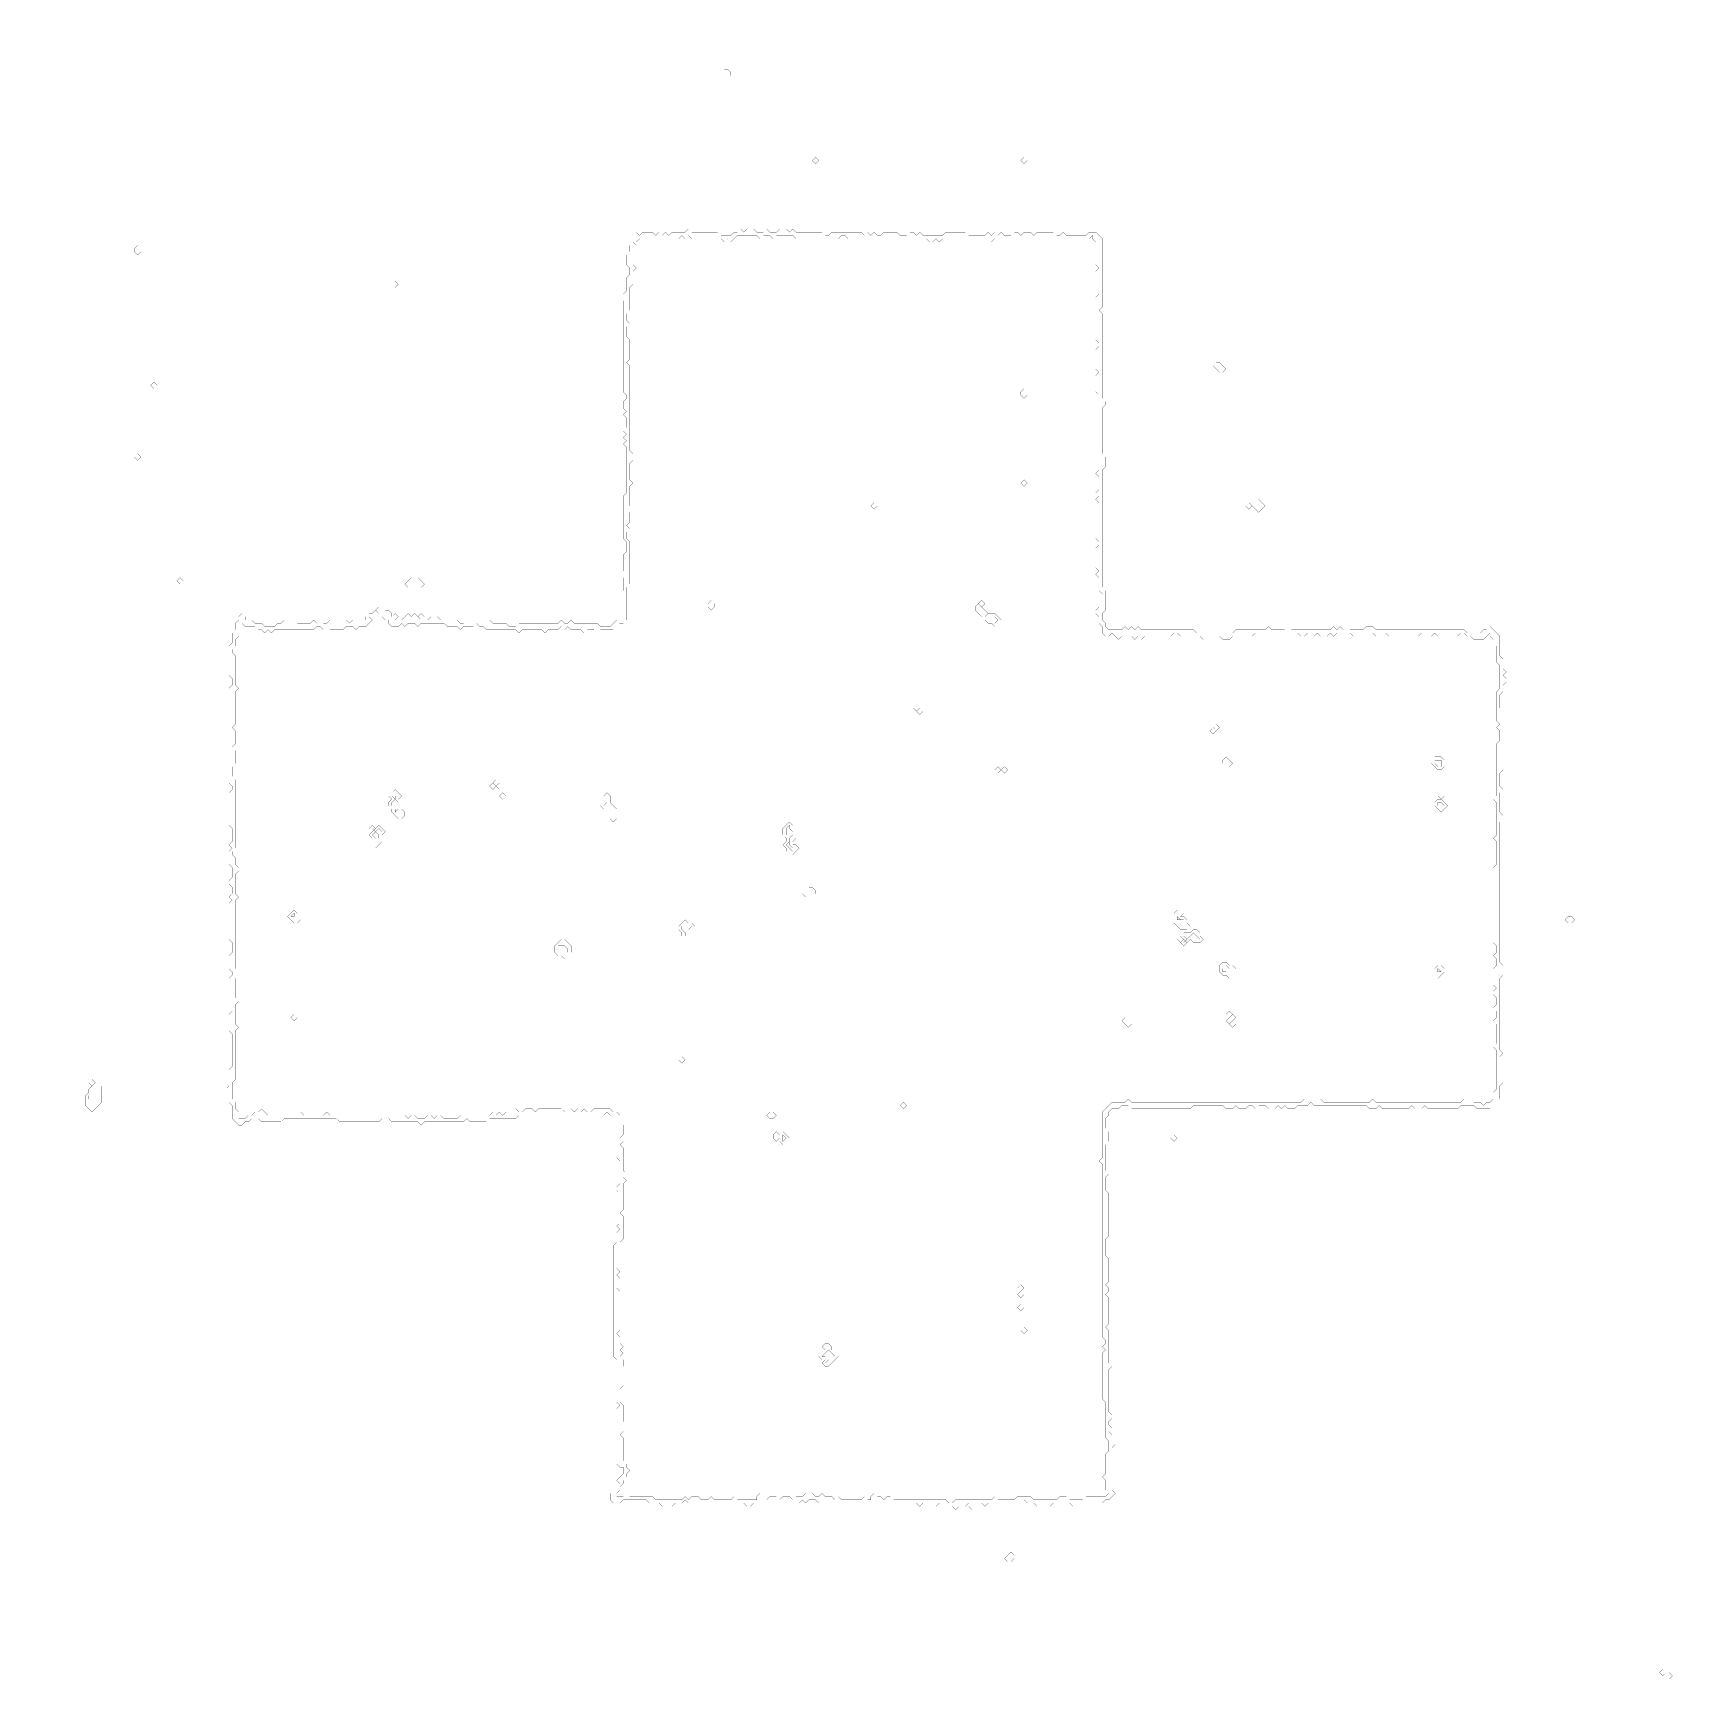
# Model space of a CAD drawing. Header units: metres. Extents: x 0 to 4858, y -4858 to 0.
import ezdxf

# ---------------------------------------------------------------- set-up
doc = ezdxf.new("R2010")
doc.units = ezdxf.units.M
for name, color, linetype in [('conductor', 1, 'Continuous'), ('dielectric', 8, 'Continuous'), ('substrate', 5, 'Continuous')]:
    doc.layers.add(name, color=color, linetype=linetype)

msp = doc.modelspace()

# ---------------------------------------------------------------- linework, layer by layer
at = {"layer": 'conductor', "const_width": 0.5}
for points in [[(1891.7, -589.4), (1882.2, -598.9), (1872.7, -598.9), (1863.1, -598.9), (1853.6, -598.9), (1844.1, -598.9), (1834.6, -598.9), (1825.1, -598.9), (1815.6, -598.9), (1806.1, -598.9), (1796.6, -598.9), (1787.1, -598.9), (1777.6, -598.9), (1768.1, -598.9), (1758.6, -608.4), (1749.1, -608.4), (1758.6, -617.9), (1749.1, -627.4), (1749.1, -636.9), (1749.1, -646.4), (1749.1, -655.9), (1749.1, -665.4), (1749.1, -674.9), (1758.6, -684.4), (1749.1, -693.9), (1749.1, -703.4), (1749.1, -712.9), (1749.1, -722.4), (1749.1, -732), (1739.6, -741.5), (1739.6, -751), (1739.6, -760.5), (1739.6, -770), (1739.6, -779.5), (1739.6, -789), (1739.6, -798.5), (1739.6, -808), (1730.1, -817.5), (1730.1, -827), (1730.1, -836.5), (1739.6, -846), (1730.1, -855.5), (1730.1, -865), (1730.1, -874.5), (1730.1, -884), (1739.6, -893.6), (1739.6, -903.1), (1739.6, -912.6), (1739.6, -922.1), (1739.6, -931.6), (1739.6, -941.1), (1739.6, -950.6), (1730.1, -960.1), (1739.6, -969.6), (1739.6, -979.1), (1739.6, -988.6), (1739.6, -998.1), (1739.6, -1007.6), (1739.6, -1017.1), (1739.6, -1026.6), (1739.6, -1036.1), (1739.6, -1045.6), (1739.6, -1055.2), (1739.6, -1064.7), (1739.6, -1074.2), (1739.6, -1083.7), (1739.6, -1093.2), (1739.6, -1102.7), (1739.6, -1112.2), (1739.6, -1121.7), (1739.6, -1131.2), (1739.6, -1140.7), (1739.6, -1150.2), (1739.6, -1159.7), (1739.6, -1169.2), (1739.6, -1178.7), (1739.6, -1188.2), (1739.6, -1197.7), (1739.6, -1207.2), (1739.6, -1216.8), (1749.1, -1226.3), (1749.1, -1235.8), (1749.1, -1245.3), (1739.6, -1254.8), (1739.6, -1264.3), (1739.6, -1273.8), (1739.6, -1283.3), (1739.6, -1292.8), (1739.6, -1302.3), (1749.1, -1311.8), (1739.6, -1321.3), (1739.6, -1330.8), (1739.6, -1340.3), (1739.6, -1349.8), (1739.6, -1359.3), (1739.6, -1368.8), (1739.6, -1378.3), (1749.1, -1387.9), (1739.6, -1397.4), (1739.6, -1406.9), (1739.6, -1416.4), (1739.6, -1425.9), (1730.1, -1435.4), (1739.6, -1444.9), (1730.1, -1454.4), (1730.1, -1463.9), (1730.1, -1473.4), (1739.6, -1482.9), (1739.6, -1492.4), (1739.6, -1501.9), (1739.6, -1511.4), (1739.6, -1520.9), (1739.6, -1530.4), (1739.6, -1539.9), (1739.6, -1549.5), (1739.6, -1559), (1739.6, -1568.5), (1739.6, -1578), (1739.6, -1587.5), (1739.6, -1597), (1739.6, -1606.5), (1730.1, -1616), (1730.1, -1625.5), (1730.1, -1635), (1730.1, -1644.5), (1730.1, -1654), (1730.1, -1663.5), (1730.1, -1673), (1730.1, -1682.5), (1730.1, -1692), (1730.1, -1701.5), (1730.1, -1711.1), (1720.6, -1720.6), (1711.1, -1720.6), (1701.5, -1730.1), (1692, -1739.6), (1682.5, -1739.6), (1673, -1739.6), (1663.5, -1739.6), (1654, -1739.6), (1644.5, -1749.1), (1635, -1739.6), (1625.5, -1739.6), (1616, -1739.6), (1606.5, -1749.1), (1597, -1739.6), (1587.5, -1739.6), (1578, -1739.6), (1568.5, -1739.6), (1559, -1730.1), (1549.5, -1739.6), (1539.9, -1730.1), (1530.4, -1739.6), (1520.9, -1739.6), (1511.4, -1739.6), (1501.9, -1739.6), (1492.4, -1749.1), (1482.9, -1739.6), (1473.4, -1739.6), (1463.9, -1739.6), (1454.4, -1739.6), (1444.9, -1739.6), (1435.4, -1739.6), (1425.9, -1739.6), (1416.4, -1749.1), (1406.9, -1739.6), (1397.4, -1739.6), (1387.9, -1739.6), (1378.3, -1739.6), (1368.8, -1739.6), (1359.3, -1739.6), (1349.8, -1739.6), (1340.3, -1739.6), (1330.8, -1739.6), (1321.3, -1739.6), (1311.8, -1730.1), (1302.3, -1730.1), (1292.8, -1720.6), (1283.3, -1730.1), (1273.8, -1730.1), (1264.3, -1730.1), (1254.8, -1730.1), (1245.3, -1739.6), (1235.8, -1730.1), (1226.3, -1730.1), (1216.8, -1730.1), (1207.2, -1730.1), (1197.7, -1720.6), (1188.2, -1720.6), (1178.7, -1720.6), (1169.2, -1720.6), (1159.7, -1720.6), (1150.2, -1720.6), (1140.7, -1720.6), (1131.2, -1720.6), (1121.7, -1730.1), (1112.2, -1720.6), (1102.7, -1720.6), (1093.2, -1720.6), (1083.7, -1730.1), (1074.2, -1720.6), (1064.7, -1730.1), (1055.2, -1730.1), (1045.6, -1730.1), (1036.1, -1720.6), (1036.1, -1711.1), (1026.6, -1711.1), (1017.1, -1701.5), (1007.6, -1701.5), (998.1, -1711.1), (988.6, -1711.1), (979.1, -1701.5), (988.6, -1711.1), (979.1, -1720.6), (969.6, -1730.1), (960.1, -1730.1), (950.6, -1730.1), (941.1, -1739.6), (931.6, -1730.1), (922.1, -1730.1), (912.6, -1730.1), (903.1, -1739.6), (893.6, -1739.6), (884, -1739.6), (874.5, -1739.6), (865, -1739.6), (855.5, -1730.1), (846, -1739.6), (836.5, -1730.1), (827, -1730.1), (817.5, -1739.6), (808, -1739.6), (798.5, -1739.6), (789, -1739.6), (779.5, -1739.6), (770, -1739.6), (760.5, -1739.6), (751, -1739.6), (741.5, -1739.6), (732, -1739.6), (722.4, -1739.6), (712.9, -1739.6), (703.4, -1739.6), (693.9, -1749.1), (684.4, -1739.6), (674.9, -1749.1), (665.4, -1739.6), (655.9, -1739.6), (646.4, -1730.1), (636.9, -1730.1), (627.4, -1730.1), (617.9, -1730.1), (608.4, -1720.6), (608.4, -1711.1), (608.4, -1720.6), (608.4, -1730.1), (598.9, -1739.6), (598.9, -1749.1), (598.9, -1758.6), (589.4, -1768.1), (589.4, -1777.6), (589.4, -1787.1), (579.9, -1796.6), (579.9, -1806.1), (589.4, -1815.6), (589.4, -1825.1), (589.4, -1834.6), (589.4, -1844.1), (589.4, -1853.6), (589.4, -1863.1), (589.4, -1872.7), (589.4, -1882.2), (589.4, -1891.7), (589.4, -1901.2), (598.9, -1910.7), (589.4, -1920.2), (589.4, -1929.7), (589.4, -1939.2), (589.4, -1948.7), (589.4, -1958.2), (589.4, -1967.7), (589.4, -1977.2), (589.4, -1986.7), (589.4, -1996.2), (589.4, -2005.7), (589.4, -2015.2), (579.9, -2024.7), (589.4, -2034.3), (589.4, -2043.8), (589.4, -2053.3), (589.4, -2062.8), (589.4, -2072.3), (579.9, -2081.8), (589.4, -2091.3), (589.4, -2100.8), (589.4, -2110.3), (589.4, -2119.8), (589.4, -2129.3), (579.9, -2138.8), (579.9, -2148.3), (579.9, -2157.8), (579.9, -2167.3), (589.4, -2176.8), (589.4, -2186.3), (589.4, -2195.9), (589.4, -2205.4), (589.4, -2214.9), (589.4, -2224.4), (589.4, -2233.9), (589.4, -2243.4), (589.4, -2252.9), (589.4, -2262.4), (589.4, -2271.9), (589.4, -2281.4), (589.4, -2290.9), (589.4, -2300.4), (589.4, -2309.9), (589.4, -2319.4), (589.4, -2328.9), (589.4, -2338.4), (589.4, -2347.9), (589.4, -2357.5), (589.4, -2367), (589.4, -2376.5), (579.9, -2386), (579.9, -2395.5), (589.4, -2405), (589.4, -2414.5), (589.4, -2424), (598.9, -2433.5), (598.9, -2443), (589.4, -2452.5), (589.4, -2462), (589.4, -2471.5), (589.4, -2481), (589.4, -2490.5), (589.4, -2500), (589.4, -2509.5), (598.9, -2519.1), (589.4, -2528.6), (589.4, -2538.1), (589.4, -2547.6), (589.4, -2557.1), (589.4, -2566.6), (589.4, -2576.1), (589.4, -2585.6), (589.4, -2595.1), (589.4, -2604.6), (589.4, -2614.1), (589.4, -2623.6), (589.4, -2633.1), (589.4, -2642.6), (589.4, -2652.1), (589.4, -2661.6), (589.4, -2671.1), (589.4, -2680.7), (589.4, -2690.2), (589.4, -2699.7), (589.4, -2709.2), (589.4, -2718.7), (589.4, -2728.2), (598.9, -2737.7), (598.9, -2747.2), (589.4, -2756.7), (589.4, -2766.2), (589.4, -2775.7), (589.4, -2785.2), (589.4, -2794.7), (589.4, -2804.2), (589.4, -2813.7), (598.9, -2823.2), (589.4, -2832.7), (589.4, -2842.3), (589.4, -2851.8), (589.4, -2861.3), (589.4, -2870.8), (589.4, -2880.3), (589.4, -2889.8), (598.9, -2899.3), (589.4, -2908.8), (589.4, -2918.3), (589.4, -2927.8), (589.4, -2937.3), (589.4, -2946.8), (589.4, -2956.3), (589.4, -2965.8), (589.4, -2975.3), (589.4, -2984.8), (589.4, -2994.3), (589.4, -3003.9), (589.4, -3013.4), (589.4, -3022.9), (589.4, -3032.4), (589.4, -3041.9), (589.4, -3051.4), (579.9, -3060.9), (579.9, -3070.4), (579.9, -3079.9), (579.9, -3089.4), (579.9, -3098.9), (579.9, -3108.4), (589.4, -3117.9), (589.4, -3127.4), (589.4, -3136.9), (598.9, -3146.4), (598.9, -3155.9), (598.9, -3165.5), (608.4, -3165.5), (617.9, -3165.5), (627.4, -3155.9), (636.9, -3155.9), (646.4, -3146.4), (655.9, -3146.4), (665.4, -3136.9), (674.9, -3146.4), (684.4, -3155.9), (693.9, -3155.9), (703.4, -3155.9), (712.9, -3155.9), (722.4, -3155.9), (732, -3155.9), (741.5, -3155.9), (751, -3146.4), (760.5, -3146.4), (770, -3146.4), (779.5, -3146.4), (789, -3155.9), (798.5, -3146.4), (808, -3146.4), (817.5, -3146.4), (827, -3146.4), (836.5, -3146.4), (846, -3155.9), (855.5, -3146.4), (865, -3155.9), (874.5, -3155.9), (884, -3155.9), (893.6, -3155.9), (903.1, -3155.9), (912.6, -3155.9), (922.1, -3155.9), (931.6, -3155.9), (941.1, -3155.9), (950.6, -3155.9), (960.1, -3155.9), (969.6, -3155.9), (979.1, -3155.9), (988.6, -3155.9), (998.1, -3155.9), (1007.6, -3155.9), (1017.1, -3155.9), (1026.6, -3155.9), (1036.1, -3155.9), (1045.6, -3155.9), (1055.2, -3155.9), (1064.7, -3155.9), (1074.2, -3155.9), (1083.7, -3155.9), (1093.2, -3165.5), (1102.7, -3155.9), (1112.2, -3155.9), (1121.7, -3165.5), (1131.2, -3165.5), (1140.7, -3165.5), (1150.2, -3155.9), (1159.7, -3155.9), (1169.2, -3165.5), (1178.7, -3155.9), (1188.2, -3155.9), (1197.7, -3165.5), (1207.2, -3165.5), (1216.8, -3165.5), (1226.3, -3165.5), (1235.8, -3165.5), (1245.3, -3155.9), (1254.8, -3155.9), (1264.3, -3155.9), (1273.8, -3155.9), (1283.3, -3155.9), (1292.8, -3155.9), (1302.3, -3155.9), (1311.8, -3155.9), (1321.3, -3155.9), (1330.8, -3155.9), (1340.3, -3146.4), (1349.8, -3155.9), (1359.3, -3146.4), (1368.8, -3155.9), (1378.3, -3146.4), (1387.9, -3146.4), (1397.4, -3146.4), (1406.9, -3136.9), (1416.4, -3146.4), (1425.9, -3146.4), (1435.4, -3136.9), (1444.9, -3136.9), (1454.4, -3136.9), (1463.9, -3146.4), (1473.4, -3136.9), (1482.9, -3136.9), (1492.4, -3136.9), (1501.9, -3136.9), (1511.4, -3136.9), (1520.9, -3136.9), (1530.4, -3136.9), (1539.9, -3136.9), (1549.5, -3146.4), (1559, -3146.4), (1568.5, -3136.9), (1578, -3146.4), (1587.5, -3136.9), (1597, -3146.4), (1606.5, -3136.9), (1616, -3146.4), (1625.5, -3146.4), (1635, -3136.9), (1644.5, -3136.9), (1654, -3136.9), (1663.5, -3136.9), (1673, -3136.9), (1682.5, -3136.9), (1692, -3146.4), (1701.5, -3146.4), (1711.1, -3155.9), (1711.1, -3165.5), (1711.1, -3175), (1720.6, -3184.5), (1720.6, -3194), (1720.6, -3203.5), (1720.6, -3213), (1711.1, -3222.5), (1720.6, -3232), (1711.1, -3241.5), (1720.6, -3251), (1720.6, -3260.5), (1720.6, -3270), (1720.6, -3279.5), (1720.6, -3289), (1720.6, -3298.5), (1720.6, -3308), (1720.6, -3317.5), (1730.1, -3327.1), (1720.6, -3336.6), (1730.1, -3346.1), (1720.6, -3355.6), (1720.6, -3365.1), (1720.6, -3374.6), (1720.6, -3384.1), (1720.6, -3393.6), (1720.6, -3403.1), (1720.6, -3412.6), (1720.6, -3422.1), (1720.6, -3431.6), (1711.1, -3441.1), (1720.6, -3450.6), (1720.6, -3460.1), (1720.6, -3469.6), (1720.6, -3479.1), (1720.6, -3488.7), (1720.6, -3498.2), (1720.6, -3507.7), (1720.6, -3517.2), (1711.1, -3526.7), (1711.1, -3536.2), (1711.1, -3545.7), (1711.1, -3555.2), (1711.1, -3564.7), (1711.1, -3574.2), (1711.1, -3583.7), (1711.1, -3593.2), (1701.5, -3602.7), (1711.1, -3612.2), (1701.5, -3621.7), (1711.1, -3631.2), (1701.5, -3640.7), (1701.5, -3650.2), (1701.5, -3659.8), (1711.1, -3669.3), (1711.1, -3678.8), (1711.1, -3688.3), (1711.1, -3697.8), (1711.1, -3707.3), (1711.1, -3716.8), (1711.1, -3726.3), (1711.1, -3735.8), (1711.1, -3745.3), (1711.1, -3754.8), (1711.1, -3764.3), (1711.1, -3773.8), (1711.1, -3783.3), (1701.5, -3792.8), (1711.1, -3802.3), (1711.1, -3811.8), (1711.1, -3821.4), (1720.6, -3830.9), (1711.1, -3840.4), (1720.6, -3849.9), (1711.1, -3859.4), (1720.6, -3868.9), (1720.6, -3878.4), (1720.6, -3887.9), (1711.1, -3897.4), (1711.1, -3906.9), (1711.1, -3916.4), (1711.1, -3925.9), (1711.1, -3935.4), (1720.6, -3944.9), (1711.1, -3954.4), (1711.1, -3963.9), (1711.1, -3973.4), (1711.1, -3983), (1711.1, -3992.5), (1720.6, -4002), (1720.6, -4011.5), (1720.6, -4021), (1720.6, -4030.5), (1720.6, -4040), (1720.6, -4049.5), (1711.1, -4059), (1711.1, -4068.5), (1720.6, -4078), (1711.1, -4087.5), (1720.6, -4097), (1720.6, -4106.5), (1720.6, -4116), (1720.6, -4125.5), (1720.6, -4135), (1720.6, -4144.6), (1720.6, -4154.1), (1720.6, -4163.6), (1730.1, -4173.1), (1730.1, -4182.6), (1739.6, -4192.1), (1730.1, -4201.6), (1730.1, -4211.1), (1720.6, -4220.6), (1720.6, -4230.1), (1711.1, -4239.6), (1711.1, -4249.1), (1701.5, -4258.6), (1701.5, -4268.1), (1711.1, -4268.1), (1720.6, -4268.1), (1730.1, -4258.6), (1739.6, -4268.1), (1749.1, -4268.1), (1758.6, -4268.1), (1768.1, -4268.1), (1777.6, -4268.1), (1787.1, -4268.1), (1796.6, -4268.1), (1806.1, -4268.1), (1815.6, -4277.6), (1825.1, -4277.6), (1834.6, -4277.6), (1844.1, -4277.6), (1853.6, -4277.6), (1863.1, -4277.6), (1872.7, -4277.6), (1882.2, -4277.6), (1891.7, -4277.6), (1901.2, -4268.1), (1910.7, -4277.6), (1920.2, -4268.1), (1929.7, -4268.1), (1939.2, -4268.1), (1948.7, -4277.6), (1958.2, -4277.6), (1967.7, -4277.6), (1977.2, -4268.1), (1986.7, -4277.6), (1996.2, -4277.6), (2005.7, -4277.6), (2015.2, -4277.6), (2024.7, -4277.6), (2034.3, -4277.6), (2043.8, -4268.1), (2053.3, -4277.6), (2062.8, -4277.6), (2072.3, -4277.6), (2081.8, -4277.6), (2091.3, -4277.6), (2100.8, -4277.6), (2110.3, -4277.6), (2110.3, -4268.1), (2119.8, -4258.6), (2129.3, -4268.1), (2138.8, -4277.6), (2148.3, -4268.1), (2157.8, -4268.1), (2167.3, -4268.1), (2176.8, -4277.6), (2186.3, -4268.1), (2195.9, -4268.1), (2205.4, -4268.1), (2214.9, -4277.6), (2224.4, -4268.1), (2233.9, -4268.1), (2243.4, -4268.1), (2252.9, -4258.6), (2262.4, -4258.6), (2271.9, -4258.6), (2281.4, -4268.1), (2290.9, -4268.1), (2300.4, -4258.6), (2309.9, -4268.1), (2319.4, -4268.1), (2328.9, -4268.1), (2338.4, -4277.6), (2347.9, -4268.1), (2357.5, -4277.6), (2367, -4277.6), (2376.5, -4277.6), (2386, -4277.6), (2395.5, -4277.6), (2405, -4277.6), (2414.5, -4277.6), (2424, -4268.1), (2433.5, -4277.6), (2443, -4277.6), (2443, -4268.1), (2452.5, -4258.6), (2462, -4268.1), (2471.5, -4268.1), (2481, -4277.6), (2490.5, -4268.1), (2500, -4268.1), (2509.5, -4277.6), (2519.1, -4277.6), (2528.6, -4277.6), (2538.1, -4277.6), (2547.6, -4277.6), (2557.1, -4277.6), (2566.6, -4277.6), (2576.1, -4277.6), (2585.6, -4277.6), (2595.1, -4277.6), (2604.6, -4277.6), (2614.1, -4277.6), (2623.6, -4277.6), (2633.1, -4277.6), (2642.6, -4277.6), (2652.1, -4277.6), (2661.6, -4277.6), (2671.1, -4287.1), (2680.7, -4287.1), (2690.2, -4277.6), (2699.7, -4277.6), (2709.2, -4277.6), (2718.7, -4277.6), (2728.2, -4277.6), (2737.7, -4277.6), (2747.2, -4277.6), (2756.7, -4277.6), (2766.2, -4277.6), (2775.7, -4277.6), (2785.2, -4277.6), (2794.7, -4277.6), (2804.2, -4268.1), (2813.7, -4277.6), (2823.2, -4277.6), (2832.7, -4277.6), (2842.3, -4277.6), (2851.8, -4277.6), (2861.3, -4277.6), (2870.8, -4268.1), (2880.3, -4268.1), (2889.8, -4268.1), (2899.3, -4268.1), (2908.8, -4268.1), (2918.3, -4277.6), (2927.8, -4277.6), (2937.3, -4277.6), (2946.8, -4277.6), (2956.3, -4277.6), (2965.8, -4277.6), (2975.3, -4277.6), (2984.8, -4277.6), (2994.3, -4268.1), (3003.9, -4268.1), (3013.4, -4268.1), (3022.9, -4277.6), (3032.4, -4277.6), (3041.9, -4277.6), (3051.4, -4277.6), (3060.9, -4277.6), (3070.4, -4268.1), (3079.9, -4268.1), (3089.4, -4268.1), (3098.9, -4268.1), (3108.4, -4268.1), (3117.9, -4268.1), (3127.4, -4268.1), (3136.9, -4258.6), (3127.4, -4249.1), (3127.4, -4239.6), (3127.4, -4230.1), (3127.4, -4220.6), (3117.9, -4211.1), (3127.4, -4201.6), (3127.4, -4192.1), (3127.4, -4182.6), (3127.4, -4173.1), (3127.4, -4163.6), (3127.4, -4154.1), (3127.4, -4144.6), (3136.9, -4135), (3136.9, -4125.5), (3136.9, -4116), (3136.9, -4106.5), (3127.4, -4097), (3127.4, -4087.5), (3127.4, -4078), (3127.4, -4068.5), (3127.4, -4059), (3127.4, -4049.5), (3127.4, -4040), (3127.4, -4030.5), (3127.4, -4021), (3127.4, -4011.5), (3127.4, -4002), (3127.4, -3992.5), (3117.9, -3983), (3117.9, -3973.4), (3117.9, -3963.9), (3117.9, -3954.4), (3117.9, -3944.9), (3117.9, -3935.4), (3117.9, -3925.9), (3117.9, -3916.4), (3117.9, -3906.9), (3117.9, -3897.4), (3117.9, -3887.9), (3117.9, -3878.4), (3117.9, -3868.9), (3117.9, -3859.4), (3117.9, -3849.9), (3127.4, -3840.4), (3117.9, -3830.9), (3127.4, -3821.4), (3127.4, -3811.8), (3117.9, -3802.3), (3117.9, -3792.8), (3117.9, -3783.3), (3117.9, -3773.8), (3117.9, -3764.3), (3117.9, -3754.8), (3117.9, -3745.3), (3117.9, -3735.8), (3117.9, -3726.3), (3117.9, -3716.8), (3117.9, -3707.3), (3117.9, -3697.8), (3117.9, -3688.3), (3117.9, -3678.8), (3117.9, -3669.3), (3117.9, -3659.8), (3117.9, -3650.2), (3117.9, -3640.7), (3117.9, -3631.2), (3117.9, -3621.7), (3117.9, -3612.2), (3117.9, -3602.7), (3117.9, -3593.2), (3117.9, -3583.7), (3117.9, -3574.2), (3117.9, -3564.7), (3117.9, -3555.2), (3117.9, -3545.7), (3117.9, -3536.2), (3117.9, -3526.7), (3117.9, -3517.2), (3117.9, -3507.7), (3117.9, -3498.2), (3117.9, -3488.7), (3117.9, -3479.1), (3117.9, -3469.6), (3117.9, -3460.1), (3117.9, -3450.6), (3117.9, -3441.1), (3117.9, -3431.6), (3117.9, -3422.1), (3117.9, -3412.6), (3117.9, -3403.1), (3117.9, -3393.6), (3117.9, -3384.1), (3117.9, -3374.6), (3117.9, -3365.1), (3117.9, -3355.6), (3117.9, -3346.1), (3117.9, -3336.6), (3117.9, -3327.1), (3117.9, -3317.5), (3117.9, -3308), (3117.9, -3298.5), (3108.4, -3289), (3117.9, -3279.5), (3117.9, -3270), (3117.9, -3260.5), (3117.9, -3251), (3117.9, -3241.5), (3117.9, -3232), (3117.9, -3222.5), (3117.9, -3213), (3117.9, -3203.5), (3117.9, -3194), (3117.9, -3184.5), (3117.9, -3175), (3117.9, -3165.5), (3117.9, -3155.9), (3117.9, -3146.4), (3127.4, -3136.9), (3136.9, -3127.4), (3146.4, -3117.9), (3155.9, -3117.9), (3165.5, -3117.9), (3175, -3117.9), (3184.5, -3117.9), (3194, -3108.4), (3203.5, -3117.9), (3213, -3117.9), (3222.5, -3117.9), (3232, -3117.9), (3241.5, -3117.9), (3251, -3117.9), (3260.5, -3117.9), (3270, -3117.9), (3279.5, -3117.9), (3289, -3117.9), (3298.5, -3117.9), (3308, -3117.9), (3317.5, -3117.9), (3327.1, -3117.9), (3336.6, -3117.9), (3346.1, -3117.9), (3355.6, -3117.9), (3365.1, -3117.9), (3374.6, -3117.9), (3384.1, -3117.9), (3393.6, -3117.9), (3403.1, -3117.9), (3412.6, -3117.9), (3422.1, -3117.9), (3431.6, -3117.9), (3441.1, -3117.9), (3450.6, -3117.9), (3460.1, -3117.9), (3469.6, -3117.9), (3479.1, -3117.9), (3488.7, -3117.9), (3498.2, -3117.9), (3507.7, -3117.9), (3517.2, -3117.9), (3526.7, -3117.9), (3536.2, -3117.9), (3545.7, -3117.9), (3555.2, -3117.9), (3564.7, -3117.9), (3574.2, -3117.9), (3583.7, -3117.9), (3593.2, -3117.9), (3602.7, -3117.9), (3612.2, -3117.9), (3621.7, -3117.9), (3631.2, -3117.9), (3640.7, -3117.9), (3650.2, -3117.9), (3659.8, -3117.9), (3669.3, -3117.9), (3678.8, -3117.9), (3688.3, -3117.9), (3697.8, -3117.9), (3707.3, -3108.4), (3716.8, -3108.4), (3726.3, -3108.4), (3735.8, -3108.4), (3745.3, -3108.4), (3754.8, -3108.4), (3764.3, -3117.9), (3773.8, -3117.9), (3783.3, -3117.9), (3792.8, -3117.9), (3802.3, -3117.9), (3811.8, -3117.9), (3821.4, -3117.9), (3830.9, -3117.9), (3840.4, -3117.9), (3849.9, -3117.9), (3859.4, -3117.9), (3868.9, -3117.9), (3878.4, -3117.9), (3887.9, -3117.9), (3897.4, -3117.9), (3906.9, -3108.4), (3916.4, -3117.9), (3925.9, -3117.9), (3935.4, -3117.9), (3944.9, -3117.9), (3954.4, -3117.9), (3963.9, -3117.9), (3973.4, -3117.9), (3983, -3117.9), (3992.5, -3117.9), (4002, -3117.9), (4011.5, -3117.9), (4021, -3117.9), (4030.5, -3117.9), (4040, -3117.9), (4049.5, -3117.9), (4059, -3117.9), (4068.5, -3117.9), (4078, -3117.9), (4087.5, -3117.9), (4097, -3117.9), (4106.5, -3117.9), (4116, -3117.9), (4125.5, -3117.9), (4135, -3117.9), (4144.6, -3117.9), (4154.1, -3117.9), (4163.6, -3117.9), (4173.1, -3108.4), (4182.6, -3108.4), (4192.1, -3108.4), (4201.6, -3117.9), (4211.1, -3117.9), (4220.6, -3117.9), (4230.1, -3127.4), (4239.6, -3117.9), (4249.1, -3117.9), (4258.6, -3108.4), (4258.6, -3098.9), (4258.6, -3089.4), (4268.1, -3079.9), (4268.1, -3070.4), (4268.1, -3060.9), (4268.1, -3051.4), (4268.1, -3041.9), (4268.1, -3032.4), (4268.1, -3022.9), (4268.1, -3013.4), (4268.1, -3003.9), (4268.1, -2994.3), (4268.1, -2984.8), (4268.1, -2975.3), (4268.1, -2965.8), (4258.6, -2956.3), (4268.1, -2946.8), (4268.1, -2937.3), (4268.1, -2927.8), (4268.1, -2918.3), (4268.1, -2908.8), (4268.1, -2899.3), (4268.1, -2889.8), (4258.6, -2880.3), (4268.1, -2870.8), (4268.1, -2861.3), (4268.1, -2851.8), (4258.6, -2842.3), (4268.1, -2832.7), (4268.1, -2823.2), (4268.1, -2813.7), (4258.6, -2804.2), (4258.6, -2794.7), (4268.1, -2785.2), (4258.6, -2775.7), (4258.6, -2766.2), (4258.6, -2756.7), (4258.6, -2747.2), (4258.6, -2737.7), (4258.6, -2728.2), (4268.1, -2718.7), (4268.1, -2709.2), (4268.1, -2699.7), (4258.6, -2690.2), (4268.1, -2680.7), (4268.1, -2671.1), (4268.1, -2661.6), (4258.6, -2652.1), (4258.6, -2642.6), (4258.6, -2633.1), (4258.6, -2623.6), (4258.6, -2614.1), (4258.6, -2604.6), (4258.6, -2595.1), (4258.6, -2585.6), (4258.6, -2576.1), (4258.6, -2566.6), (4258.6, -2557.1), (4258.6, -2547.6), (4258.6, -2538.1), (4258.6, -2528.6), (4258.6, -2519.1), (4258.6, -2509.5), (4258.6, -2500), (4258.6, -2490.5), (4258.6, -2481), (4258.6, -2471.5), (4258.6, -2462), (4258.6, -2452.5), (4258.6, -2443), (4258.6, -2433.5), (4268.1, -2424), (4268.1, -2414.5), (4268.1, -2405), (4268.1, -2395.5), (4268.1, -2386), (4268.1, -2376.5), (4268.1, -2367), (4268.1, -2357.5), (4258.6, -2347.9), (4268.1, -2338.4), (4268.1, -2328.9), (4268.1, -2319.4), (4268.1, -2309.9), (4268.1, -2300.4), (4268.1, -2290.9), (4268.1, -2281.4), (4268.1, -2271.9), (4268.1, -2262.4), (4268.1, -2252.9), (4268.1, -2243.4), (4258.6, -2233.9), (4268.1, -2224.4), (4268.1, -2214.9), (4268.1, -2205.4), (4268.1, -2195.9), (4268.1, -2186.3), (4268.1, -2176.8), (4268.1, -2167.3), (4268.1, -2157.8), (4268.1, -2148.3), (4268.1, -2138.8), (4268.1, -2129.3), (4268.1, -2119.8), (4268.1, -2110.3), (4268.1, -2100.8), (4268.1, -2091.3), (4268.1, -2081.8), (4268.1, -2072.3), (4277.6, -2062.8), (4277.6, -2053.3), (4277.6, -2043.8), (4277.6, -2034.3), (4268.1, -2024.7), (4277.6, -2015.2), (4268.1, -2005.7), (4268.1, -1996.2), (4268.1, -1986.7), (4268.1, -1977.2), (4268.1, -1967.7), (4268.1, -1958.2), (4268.1, -1948.7), (4268.1, -1939.2), (4268.1, -1929.7), (4268.1, -1920.2), (4277.6, -1910.7), (4277.6, -1901.2), (4277.6, -1891.7), (4277.6, -1882.2), (4277.6, -1872.7), (4277.6, -1863.1), (4277.6, -1853.6), (4277.6, -1844.1), (4268.1, -1834.6), (4268.1, -1825.1), (4268.1, -1815.6), (4268.1, -1806.1), (4268.1, -1796.6), (4268.1, -1787.1), (4258.6, -1777.6), (4258.6, -1768.1), (4249.1, -1758.6), (4249.1, -1749.1), (4239.6, -1758.6), (4230.1, -1768.1), (4220.6, -1768.1), (4211.1, -1768.1), (4201.6, -1768.1), (4192.1, -1758.6), (4182.6, -1758.6), (4173.1, -1749.1), (4163.6, -1749.1), (4154.1, -1758.6), (4144.6, -1758.6), (4135, -1758.6), (4125.5, -1758.6), (4116, -1758.6), (4106.5, -1758.6), (4097, -1758.6), (4087.5, -1749.1), (4078, -1758.6), (4068.5, -1758.6), (4059, -1749.1), (4049.5, -1749.1), (4040, -1758.6), (4030.5, -1758.6), (4021, -1749.1), (4011.5, -1758.6), (4002, -1758.6), (3992.5, -1758.6), (3983, -1749.1), (3973.4, -1749.1), (3963.9, -1758.6), (3954.4, -1758.6), (3944.9, -1749.1), (3935.4, -1749.1), (3925.9, -1758.6), (3916.4, -1758.6), (3906.9, -1749.1), (3897.4, -1749.1), (3887.9, -1749.1), (3878.4, -1749.1), (3868.9, -1749.1), (3859.4, -1749.1), (3849.9, -1758.6), (3840.4, -1749.1), (3830.9, -1749.1), (3821.4, -1749.1), (3811.8, -1749.1), (3802.3, -1749.1), (3792.8, -1758.6), (3783.3, -1749.1), (3773.8, -1758.6), (3764.3, -1758.6), (3754.8, -1758.6), (3745.3, -1749.1), (3735.8, -1758.6), (3726.3, -1749.1), (3716.8, -1749.1), (3707.3, -1758.6), (3697.8, -1758.6), (3688.3, -1749.1), (3678.8, -1749.1), (3669.3, -1749.1), (3659.8, -1749.1), (3650.2, -1749.1), (3640.7, -1749.1), (3631.2, -1749.1), (3621.7, -1749.1), (3612.2, -1749.1), (3602.7, -1749.1), (3593.2, -1749.1), (3583.7, -1749.1), (3574.2, -1749.1), (3564.7, -1749.1), (3555.2, -1758.6), (3545.7, -1758.6), (3536.2, -1758.6), (3526.7, -1758.6), (3517.2, -1758.6), (3507.7, -1758.6), (3498.2, -1758.6), (3488.7, -1768.1), (3479.1, -1768.1), (3469.6, -1768.1), (3460.1, -1758.6), (3450.6, -1758.6), (3441.1, -1758.6), (3431.6, -1758.6), (3422.1, -1758.6), (3412.6, -1768.1), (3403.1, -1758.6), (3393.6, -1758.6), (3384.1, -1758.6), (3374.6, -1758.6), (3365.1, -1758.6), (3355.6, -1758.6), (3346.1, -1758.6), (3336.6, -1749.1), (3327.1, -1749.1), (3317.5, -1758.6), (3308, -1758.6), (3298.5, -1749.1), (3289, -1749.1), (3279.5, -1749.1), (3270, -1749.1), (3260.5, -1749.1), (3251, -1758.6), (3241.5, -1758.6), (3232, -1768.1), (3222.5, -1758.6), (3213, -1768.1), (3203.5, -1758.6), (3194, -1758.6), (3184.5, -1758.6), (3175, -1758.6), (3165.5, -1768.1), (3155.9, -1758.6), (3146.4, -1749.1), (3136.9, -1758.6), (3127.4, -1758.6), (3117.9, -1749.1), (3117.9, -1739.6), (3117.9, -1730.1), (3108.4, -1720.6), (3108.4, -1711.1), (3108.4, -1701.5), (3098.9, -1692), (3098.9, -1682.5), (3108.4, -1673), (3108.4, -1663.5), (3108.4, -1654), (3108.4, -1644.5), (3117.9, -1635), (3108.4, -1625.5), (3108.4, -1616), (3108.4, -1606.5), (3108.4, -1597), (3108.4, -1587.5), (3098.9, -1578), (3108.4, -1568.5), (3098.9, -1559), (3098.9, -1549.5), (3098.9, -1539.9), (3098.9, -1530.4), (3098.9, -1520.9), (3098.9, -1511.4), (3098.9, -1501.9), (3108.4, -1492.4), (3108.4, -1482.9), (3098.9, -1473.4), (3098.9, -1463.9), (3098.9, -1454.4), (3098.9, -1444.9), (3098.9, -1435.4), (3108.4, -1425.9), (3108.4, -1416.4), (3108.4, -1406.9), (3108.4, -1397.4), (3108.4, -1387.9), (3108.4, -1378.3), (3108.4, -1368.8), (3098.9, -1359.3), (3108.4, -1349.8), (3098.9, -1340.3), (3108.4, -1330.8), (3108.4, -1321.3), (3108.4, -1311.8), (3108.4, -1302.3), (3108.4, -1292.8), (3098.9, -1283.3), (3108.4, -1273.8), (3108.4, -1264.3), (3108.4, -1254.8), (3108.4, -1245.3), (3108.4, -1235.8), (3108.4, -1226.3), (3108.4, -1216.8), (3108.4, -1207.2), (3108.4, -1197.7), (3108.4, -1188.2), (3108.4, -1178.7), (3108.4, -1169.2), (3108.4, -1159.7), (3108.4, -1150.2), (3108.4, -1140.7), (3108.4, -1131.2), (3108.4, -1121.7), (3108.4, -1112.2), (3108.4, -1102.7), (3108.4, -1093.2), (3108.4, -1083.7), (3108.4, -1074.2), (3108.4, -1064.7), (3108.4, -1055.2), (3098.9, -1045.6), (3098.9, -1036.1), (3098.9, -1026.6), (3098.9, -1017.1), (3098.9, -1007.6), (3098.9, -998.1), (3108.4, -988.6), (3098.9, -979.1), (3098.9, -969.6), (3098.9, -960.1), (3098.9, -950.6), (3098.9, -941.1), (3098.9, -931.6), (3098.9, -922.1), (3108.4, -912.6), (3108.4, -903.1), (3098.9, -893.6), (3098.9, -884), (3098.9, -874.5), (3098.9, -865), (3098.9, -855.5), (3098.9, -846), (3098.9, -836.5), (3098.9, -827), (3098.9, -817.5), (3098.9, -808), (3098.9, -798.5), (3098.9, -789), (3098.9, -779.5), (3098.9, -770), (3108.4, -760.5), (3108.4, -751), (3108.4, -741.5), (3108.4, -732), (3108.4, -722.4), (3108.4, -712.9), (3108.4, -703.4), (3098.9, -693.9), (3108.4, -684.4), (3098.9, -674.9), (3098.9, -665.4), (3098.9, -655.9), (3098.9, -646.4), (3098.9, -636.9), (3098.9, -627.4), (3098.9, -617.9), (3098.9, -608.4), (3089.4, -598.9), (3089.4, -589.4), (3079.9, -598.9), (3070.4, -598.9), (3060.9, -598.9), (3051.4, -598.9), (3041.9, -598.9), (3032.4, -598.9), (3022.9, -598.9), (3013.4, -598.9), (3003.9, -598.9), (2994.3, -598.9), (2984.8, -598.9), (2975.3, -598.9), (2965.8, -598.9), (2956.3, -598.9), (2946.8, -598.9), (2937.3, -598.9), (2927.8, -598.9), (2918.3, -598.9), (2908.8, -598.9), (2899.3, -598.9), (2889.8, -598.9), (2880.3, -598.9), (2870.8, -598.9), (2861.3, -598.9), (2851.8, -598.9), (2842.3, -598.9), (2832.7, -598.9), (2823.2, -598.9), (2813.7, -598.9), (2804.2, -598.9), (2794.7, -608.4), (2785.2, -598.9), (2775.7, -598.9), (2766.2, -598.9), (2756.7, -598.9), (2747.2, -598.9), (2737.7, -598.9), (2728.2, -598.9), (2718.7, -598.9), (2709.2, -598.9), (2699.7, -598.9), (2690.2, -598.9), (2680.7, -598.9), (2671.1, -598.9), (2661.6, -598.9), (2652.1, -598.9), (2642.6, -608.4), (2633.1, -598.9), (2623.6, -608.4), (2614.1, -608.4), (2604.6, -598.9), (2595.1, -598.9), (2585.6, -598.9), (2576.1, -598.9), (2566.6, -598.9), (2557.1, -598.9), (2547.6, -598.9), (2538.1, -598.9), (2528.6, -598.9), (2519.1, -598.9), (2509.5, -598.9), (2500, -598.9), (2490.5, -598.9), (2481, -598.9), (2471.5, -598.9), (2462, -598.9), (2452.5, -598.9), (2443, -598.9), (2433.5, -598.9), (2424, -598.9), (2414.5, -598.9), (2405, -598.9), (2395.5, -598.9), (2386, -598.9), (2376.5, -598.9), (2367, -589.4), (2357.5, -589.4), (2347.9, -598.9), (2338.4, -598.9), (2328.9, -598.9), (2319.4, -598.9), (2309.9, -598.9), (2300.4, -598.9), (2290.9, -598.9), (2281.4, -598.9), (2271.9, -598.9), (2262.4, -598.9), (2252.9, -598.9), (2243.4, -598.9), (2233.9, -598.9), (2224.4, -598.9), (2214.9, -589.4), (2205.4, -589.4), (2195.9, -589.4), (2186.3, -589.4), (2176.8, -589.4), (2167.3, -589.4), (2157.8, -598.9), (2148.3, -589.4), (2138.8, -589.4), (2129.3, -589.4), (2119.8, -598.9), (2110.3, -589.4), (2100.8, -589.4), (2091.3, -589.4), (2081.8, -589.4), (2072.3, -589.4), (2062.8, -589.4), (2053.3, -589.4), (2043.8, -598.9), (2034.3, -608.4), (2024.7, -598.9), (2015.2, -608.4), (2005.7, -598.9), (1996.2, -598.9), (1986.7, -598.9), (1977.2, -598.9), (1967.7, -598.9), (1958.2, -598.9), (1948.7, -598.9), (1939.2, -598.9), (1929.7, -598.9), (1920.2, -598.9), (1910.7, -589.4), (1901.2, -598.9)], [(2880.3, -1045.6), (2889.8, -1036.1), (2899.3, -1045.6), (2899.3, -1055.2), (2889.8, -1064.7), (2880.3, -1055.2)], [(2880.3, -1311.8), (2889.8, -1302.3), (2899.3, -1311.8), (2889.8, -1321.3)], [(2443, -1378.3), (2452.5, -1368.8), (2462, -1378.3), (2452.5, -1387.9)], [(3555.2, -1368.8), (3564.7, -1368.8)], [(1967.7, -1663.5), (1977.2, -1654), (1986.7, -1663.5), (1986.7, -1673), (1977.2, -1682.5), (1967.7, -1673)], [(2747.2, -1673), (2756.7, -1663.5), (2766.2, -1673), (2775.7, -1682.5), (2785.2, -1692), (2775.7, -1701.5), (2766.2, -1701.5), (2756.7, -1692), (2747.2, -1682.5)], [(2756.7, -1663.5), (2766.2, -1654), (2775.7, -1663.5), (2766.2, -1673)], [(2775.7, -1701.5), (2785.2, -1692), (2794.7, -1692), (2804.2, -1692), (2813.7, -1701.5), (2823.2, -1711.1), (2813.7, -1720.6), (2804.2, -1730.1), (2794.7, -1720.6), (2785.2, -1720.6), (2775.7, -1711.1)], [(2566.6, -1967.7), (2576.1, -1958.2), (2585.6, -1967.7), (2576.1, -1977.2)], [(2576.1, -1977.2), (2585.6, -1967.7), (2595.1, -1977.2), (2585.6, -1986.7)], [(3431.6, -2034.3), (3441.1, -2024.7), (3450.6, -2034.3), (3441.1, -2043.8)], [(3441.1, -2024.7), (3450.6, -2015.2), (3460.1, -2024.7), (3450.6, -2034.3)], [(3469.6, -2119.8), (3479.1, -2110.3), (3488.7, -2119.8), (3498.2, -2129.3), (3488.7, -2138.8), (3479.1, -2138.8), (3469.6, -2129.3)], [(4078, -2119.8), (4087.5, -2110.3), (4097, -2110.3), (4106.5, -2110.3), (4116, -2119.8), (4116, -2129.3), (4116, -2138.8), (4106.5, -2148.3), (4097, -2148.3), (4087.5, -2138.8), (4078, -2129.3)], [(1330.8, -2195.9), (1340.3, -2186.3), (1349.8, -2195.9), (1340.3, -2205.4)], [(1340.3, -2186.3), (1349.8, -2176.8), (1359.3, -2186.3), (1349.8, -2195.9)], [(1349.8, -2195.9), (1359.3, -2186.3), (1368.8, -2195.9), (1359.3, -2205.4)], [(2804.2, -2148.3), (2813.7, -2138.8), (2823.2, -2148.3), (2813.7, -2157.8)], [(2823.2, -2148.3), (2832.7, -2138.8), (2842.3, -2148.3), (2832.7, -2157.8)], [(1045.6, -2214.9), (1055.2, -2205.4), (1064.7, -2214.9), (1074.2, -2224.4), (1064.7, -2233.9), (1074.2, -2243.4), (1074.2, -2252.9), (1074.2, -2262.4), (1083.7, -2271.9), (1083.7, -2281.4), (1074.2, -2290.9), (1064.7, -2290.9), (1055.2, -2281.4), (1045.6, -2271.9), (1045.6, -2262.4), (1036.1, -2252.9), (1036.1, -2243.4), (1045.6, -2233.9), (1036.1, -2224.4)], [(1359.3, -2224.4), (1368.8, -2214.9), (1378.3, -2224.4), (1368.8, -2233.9)], [(1663.5, -2224.4), (1673, -2214.9), (1682.5, -2224.4), (1682.5, -2233.9), (1682.5, -2243.4), (1692, -2252.9), (1701.5, -2262.4), (1701.5, -2271.9), (1701.5, -2281.4), (1701.5, -2290.9), (1692, -2300.4), (1682.5, -2290.9), (1673, -2290.9), (1663.5, -2281.4), (1663.5, -2271.9), (1663.5, -2262.4), (1654, -2252.9), (1663.5, -2243.4), (1663.5, -2233.9)], [(4087.5, -2243.4), (4097, -2233.9), (4106.5, -2233.9), (4116, -2243.4), (4125.5, -2252.9), (4116, -2262.4), (4106.5, -2271.9), (4097, -2262.4), (4087.5, -2252.9)], [(4097, -2224.4), (4106.5, -2214.9), (4116, -2224.4), (4106.5, -2233.9)], [(998.1, -2319.4), (1007.6, -2309.9), (1017.1, -2319.4), (1026.6, -2328.9), (1017.1, -2338.4), (1017.1, -2347.9), (1017.1, -2357.5), (1007.6, -2367), (998.1, -2376.5), (988.6, -2367), (988.6, -2357.5), (988.6, -2347.9), (979.1, -2338.4), (988.6, -2328.9)], [(979.1, -2319.4), (988.6, -2309.9), (998.1, -2319.4), (988.6, -2328.9)], [(2195.9, -2309.9), (2205.4, -2300.4), (2214.9, -2309.9), (2214.9, -2319.4), (2224.4, -2328.9), (2224.4, -2338.4), (2224.4, -2347.9), (2214.9, -2357.5), (2214.9, -2367), (2224.4, -2367), (2233.9, -2376.5), (2224.4, -2386), (2214.9, -2395.5), (2205.4, -2395.5), (2195.9, -2386), (2195.9, -2376.5), (2186.3, -2367), (2195.9, -2357.5), (2195.9, -2347.9), (2186.3, -2338.4), (2186.3, -2328.9), (2186.3, -2319.4)], [(2252.9, -2500), (2262.4, -2490.5), (2271.9, -2490.5), (2281.4, -2500), (2281.4, -2509.5), (2271.9, -2519.1), (2262.4, -2519.1), (2252.9, -2519.1), (2243.4, -2509.5)], [(751, -2566.6), (760.5, -2557.1), (770, -2566.6), (770, -2576.1), (779.5, -2585.6), (770, -2595.1), (760.5, -2595.1), (751, -2585.6), (741.5, -2576.1)], [(3327.1, -2566.6), (3336.6, -2557.1), (3346.1, -2557.1), (3355.6, -2566.6), (3346.1, -2576.1), (3355.6, -2576.1), (3365.1, -2585.6), (3365.1, -2595.1), (3374.6, -2604.6), (3365.1, -2614.1), (3355.6, -2614.1), (3346.1, -2614.1), (3336.6, -2604.6), (3346.1, -2595.1), (3336.6, -2604.6), (3327.1, -2595.1), (3327.1, -2585.6), (3327.1, -2576.1)], [(1891.7, -2595.1), (1901.2, -2585.6), (1910.7, -2595.1), (1920.2, -2595.1), (1929.7, -2604.6), (1920.2, -2614.1), (1920.2, -2623.6), (1910.7, -2633.1), (1901.2, -2642.6), (1891.7, -2633.1), (1891.7, -2623.6), (1882.2, -2614.1), (1882.2, -2604.6)], [(3374.6, -2623.6), (3384.1, -2614.1), (3393.6, -2614.1), (3403.1, -2623.6), (3403.1, -2633.1), (3412.6, -2642.6), (3403.1, -2652.1), (3393.6, -2652.1), (3384.1, -2652.1), (3374.6, -2642.6), (3365.1, -2652.1), (3355.6, -2642.6), (3346.1, -2633.1), (3355.6, -2623.6), (3365.1, -2623.6)], [(1530.4, -2652.1), (1539.9, -2642.6), (1549.5, -2642.6), (1559, -2652.1), (1568.5, -2661.6), (1568.5, -2671.1), (1568.5, -2680.7), (1559, -2690.2), (1549.5, -2699.7), (1539.9, -2690.2), (1530.4, -2690.2), (1520.9, -2680.7), (1520.9, -2671.1), (1520.9, -2661.6)], [(3336.6, -2642.6), (3346.1, -2633.1), (3355.6, -2642.6), (3346.1, -2652.1)], [(3346.1, -2652.1), (3355.6, -2642.6), (3365.1, -2652.1), (3355.6, -2661.6)], [(3460.1, -2718.7), (3469.6, -2709.2), (3479.1, -2709.2), (3488.7, -2718.7), (3498.2, -2718.7), (3507.7, -2728.2), (3498.2, -2737.7), (3498.2, -2747.2), (3488.7, -2756.7), (3479.1, -2747.2), (3469.6, -2747.2), (3460.1, -2737.7), (3460.1, -2728.2)], [(4087.5, -2728.2), (4097, -2718.7), (4106.5, -2718.7), (4116, -2728.2), (4116, -2737.7), (4106.5, -2747.2), (4097, -2756.7), (4087.5, -2747.2), (4087.5, -2737.7)], [(751, -2870.8), (760.5, -2861.3), (770, -2870.8), (760.5, -2880.3)], [(3479.1, -2861.3), (3488.7, -2851.8), (3498.2, -2861.3), (3488.7, -2870.8)], [(3488.7, -2870.8), (3498.2, -2861.3), (3507.7, -2870.8), (3498.2, -2880.3)], [(3175, -2880.3), (3184.5, -2870.8), (3194, -2880.3), (3184.5, -2889.8)], [(3184.5, -2889.8), (3194, -2880.3), (3203.5, -2889.8), (3194, -2899.3)], [(3479.1, -2880.3), (3488.7, -2870.8), (3498.2, -2880.3), (3488.7, -2889.8)], [(3488.7, -2889.8), (3498.2, -2880.3), (3507.7, -2889.8), (3498.2, -2899.3)], [(1882.2, -2994.3), (1891.7, -2984.8), (1901.2, -2994.3), (1891.7, -3003.9)], [(161.6, -3098.9), (161.6, -3108.4), (171.1, -3117.9), (180.6, -3127.4), (180.6, -3117.9), (180.6, -3108.4), (180.6, -3098.9), (171.1, -3098.9)], [(2138.8, -3155.9), (2148.3, -3146.4), (2157.8, -3146.4), (2167.3, -3155.9), (2157.8, -3165.5), (2148.3, -3165.5)], [(2528.6, -3127.4), (2538.1, -3117.9), (2547.6, -3127.4), (2538.1, -3136.9)], [(2157.8, -3213), (2167.3, -3203.5), (2176.8, -3213), (2176.8, -3222.5), (2167.3, -3232), (2157.8, -3222.5)], [(2176.8, -3213), (2186.3, -3203.5), (2195.9, -3213), (2205.4, -3222.5), (2195.9, -3232), (2186.3, -3241.5), (2176.8, -3232), (2176.8, -3222.5)], [(2870.8, -3659.8), (2880.3, -3650.2), (2889.8, -3659.8), (2880.3, -3669.3)], [(2870.8, -3678.8), (2880.3, -3669.3), (2889.8, -3678.8), (2880.3, -3688.3)], [(2870.8, -3716.8), (2880.3, -3707.3), (2889.8, -3716.8), (2880.3, -3726.3)], [(2880.3, -3783.3), (2889.8, -3773.8), (2899.3, -3783.3), (2889.8, -3792.8)], [(2300.4, -3830.9), (2309.9, -3821.4), (2319.4, -3821.4), (2328.9, -3830.9), (2328.9, -3840.4), (2338.4, -3849.9), (2347.9, -3859.4), (2338.4, -3868.9), (2328.9, -3878.4), (2319.4, -3887.9), (2309.9, -3887.9), (2300.4, -3878.4), (2309.9, -3868.9), (2300.4, -3868.9), (2290.9, -3859.4), (2300.4, -3849.9), (2309.9, -3840.4)], [(2842.3, -4448.7)]]:
    msp.add_lwpolyline(points, close=True, dxfattribs=at)
at = {"layer": 'dielectric', "const_width": 0.5}
for points in [[(190.1, -3060.9)], [(4752.9, -4791)]]:
    msp.add_lwpolyline(points, close=True, dxfattribs=at)
at = {"layer": 'substrate', "const_width": 0.5}
for points in [[(0, 0), (0, -9.5), (0, -19), (0, -28.5), (0, -38), (0, -47.5), (0, -57), (0, -66.5), (0, -76), (0, -85.6), (0, -95.1), (0, -104.6), (0, -114.1), (0, -123.6), (0, -133.1), (0, -142.6), (0, -152.1), (0, -161.6), (0, -171.1), (0, -180.6), (0, -190.1), (0, -199.6), (0, -209.1), (0, -218.6), (0, -228.1), (0, -237.6), (0, -247.2), (0, -256.7), (0, -266.2), (0, -275.7), (0, -285.2), (0, -294.7), (0, -304.2), (0, -313.7), (0, -323.2), (0, -332.7), (0, -342.2), (0, -351.7), (0, -361.2), (0, -370.7), (0, -380.2), (0, -389.7), (0, -399.2), (0, -408.8), (0, -418.3), (0, -427.8), (0, -437.3), (0, -446.8), (0, -456.3), (0, -465.8), (0, -475.3), (0, -484.8), (0, -494.3), (0, -503.8), (0, -513.3), (0, -522.8), (0, -532.3), (0, -541.8), (0, -551.3), (0, -560.8), (0, -570.4), (0, -579.9), (0, -589.4), (0, -598.9), (0, -608.4), (0, -617.9), (0, -627.4), (0, -636.9), (0, -646.4), (0, -655.9), (0, -665.4), (0, -674.9), (0, -684.4), (0, -693.9), (0, -703.4), (0, -712.9), (0, -722.4), (0, -732), (0, -741.5), (0, -751), (0, -760.5), (0, -770), (0, -779.5), (0, -789), (0, -798.5), (0, -808), (0, -817.5), (0, -827), (0, -836.5), (0, -846), (0, -855.5), (0, -865), (0, -874.5), (0, -884), (0, -893.6), (0, -903.1), (0, -912.6), (0, -922.1), (0, -931.6), (0, -941.1), (0, -950.6), (0, -960.1), (0, -969.6), (0, -979.1), (0, -988.6), (0, -998.1), (0, -1007.6), (0, -1017.1), (0, -1026.6), (0, -1036.1), (0, -1045.6), (0, -1055.2), (0, -1064.7), (0, -1074.2), (0, -1083.7), (0, -1093.2), (0, -1102.7), (0, -1112.2), (0, -1121.7), (0, -1131.2), (0, -1140.7), (0, -1150.2), (0, -1159.7), (0, -1169.2), (0, -1178.7), (0, -1188.2), (0, -1197.7), (0, -1207.2), (0, -1216.8), (0, -1226.3), (0, -1235.8), (0, -1245.3), (0, -1254.8), (0, -1264.3), (0, -1273.8), (0, -1283.3), (0, -1292.8), (0, -1302.3), (0, -1311.8), (0, -1321.3), (0, -1330.8), (0, -1340.3), (0, -1349.8), (0, -1359.3), (0, -1368.8), (0, -1378.3), (0, -1387.9), (0, -1397.4), (0, -1406.9), (0, -1416.4), (0, -1425.9), (0, -1435.4), (0, -1444.9), (0, -1454.4), (0, -1463.9), (0, -1473.4), (0, -1482.9), (0, -1492.4), (0, -1501.9), (0, -1511.4), (0, -1520.9), (0, -1530.4), (0, -1539.9), (0, -1549.5), (0, -1559), (0, -1568.5), (0, -1578), (0, -1587.5), (0, -1597), (0, -1606.5), (0, -1616), (0, -1625.5), (0, -1635), (0, -1644.5), (0, -1654), (0, -1663.5), (0, -1673), (0, -1682.5), (0, -1692), (0, -1701.5), (0, -1711.1), (0, -1720.6), (0, -1730.1), (0, -1739.6), (0, -1749.1), (0, -1758.6), (0, -1768.1), (0, -1777.6), (0, -1787.1), (0, -1796.6), (0, -1806.1), (0, -1815.6), (0, -1825.1), (0, -1834.6), (0, -1844.1), (0, -1853.6), (0, -1863.1), (0, -1872.7), (0, -1882.2), (0, -1891.7), (0, -1901.2), (0, -1910.7), (0, -1920.2), (0, -1929.7), (0, -1939.2), (0, -1948.7), (0, -1958.2), (0, -1967.7), (0, -1977.2), (0, -1986.7), (0, -1996.2), (0, -2005.7), (0, -2015.2), (0, -2024.7), (0, -2034.3), (0, -2043.8), (0, -2053.3), (0, -2062.8), (0, -2072.3), (0, -2081.8), (0, -2091.3), (0, -2100.8), (0, -2110.3), (0, -2119.8), (0, -2129.3), (0, -2138.8), (0, -2148.3), (0, -2157.8), (0, -2167.3), (0, -2176.8), (0, -2186.3), (0, -2195.9), (0, -2205.4), (0, -2214.9), (0, -2224.4), (0, -2233.9), (0, -2243.4), (0, -2252.9), (0, -2262.4), (0, -2271.9), (0, -2281.4), (0, -2290.9), (0, -2300.4), (0, -2309.9), (0, -2319.4), (0, -2328.9), (0, -2338.4), (0, -2347.9), (0, -2357.5), (0, -2367), (0, -2376.5), (0, -2386), (0, -2395.5), (0, -2405), (0, -2414.5), (0, -2424), (0, -2433.5), (0, -2443), (0, -2452.5), (0, -2462), (0, -2471.5), (0, -2481), (0, -2490.5), (0, -2500), (0, -2509.5), (0, -2519.1), (0, -2528.6), (0, -2538.1), (0, -2547.6), (0, -2557.1), (0, -2566.6), (0, -2576.1), (0, -2585.6), (0, -2595.1), (0, -2604.6), (0, -2614.1), (0, -2623.6), (0, -2633.1), (0, -2642.6), (0, -2652.1), (0, -2661.6), (0, -2671.1), (0, -2680.7), (0, -2690.2), (0, -2699.7), (0, -2709.2), (0, -2718.7), (0, -2728.2), (0, -2737.7), (0, -2747.2), (0, -2756.7), (0, -2766.2), (0, -2775.7), (0, -2785.2), (0, -2794.7), (0, -2804.2), (0, -2813.7), (0, -2823.2), (0, -2832.7), (0, -2842.3), (0, -2851.8), (0, -2861.3), (0, -2870.8), (0, -2880.3), (0, -2889.8), (0, -2899.3), (0, -2908.8), (0, -2918.3), (0, -2927.8), (0, -2937.3), (0, -2946.8), (0, -2956.3), (0, -2965.8), (0, -2975.3), (0, -2984.8), (0, -2994.3), (0, -3003.9), (0, -3013.4), (0, -3022.9), (0, -3032.4), (0, -3041.9), (0, -3051.4), (0, -3060.9), (0, -3070.4), (0, -3079.9), (0, -3089.4), (0, -3098.9), (0, -3108.4), (0, -3117.9), (0, -3127.4), (0, -3136.9), (0, -3146.4), (0, -3155.9), (0, -3165.5), (0, -3175), (0, -3184.5), (0, -3194), (0, -3203.5), (0, -3213), (0, -3222.5), (0, -3232), (0, -3241.5), (0, -3251), (0, -3260.5), (0, -3270), (0, -3279.5), (0, -3289), (0, -3298.5), (0, -3308), (0, -3317.5), (0, -3327.1), (0, -3336.6), (0, -3346.1), (0, -3355.6), (0, -3365.1), (0, -3374.6), (0, -3384.1), (0, -3393.6), (0, -3403.1), (0, -3412.6), (0, -3422.1), (0, -3431.6), (0, -3441.1), (0, -3450.6), (0, -3460.1), (0, -3469.6), (0, -3479.1), (0, -3488.7), (0, -3498.2), (0, -3507.7), (0, -3517.2), (0, -3526.7), (0, -3536.2), (0, -3545.7), (0, -3555.2), (0, -3564.7), (0, -3574.2), (0, -3583.7), (0, -3593.2), (0, -3602.7), (0, -3612.2), (0, -3621.7), (0, -3631.2), (0, -3640.7), (0, -3650.2), (0, -3659.8), (0, -3669.3), (0, -3678.8), (0, -3688.3), (0, -3697.8), (0, -3707.3), (0, -3716.8), (0, -3726.3), (0, -3735.8), (0, -3745.3), (0, -3754.8), (0, -3764.3), (0, -3773.8), (0, -3783.3), (0, -3792.8), (0, -3802.3), (0, -3811.8), (0, -3821.4), (0, -3830.9), (0, -3840.4), (0, -3849.9), (0, -3859.4), (0, -3868.9), (0, -3878.4), (0, -3887.9), (0, -3897.4), (0, -3906.9), (0, -3916.4), (0, -3925.9), (0, -3935.4), (0, -3944.9), (0, -3954.4), (0, -3963.9), (0, -3973.4), (0, -3983), (0, -3992.5), (0, -4002), (0, -4011.5), (0, -4021), (0, -4030.5), (0, -4040), (0, -4049.5), (0, -4059), (0, -4068.5), (0, -4078), (0, -4087.5), (0, -4097), (0, -4106.5), (0, -4116), (0, -4125.5), (0, -4135), (0, -4144.6), (0, -4154.1), (0, -4163.6), (0, -4173.1), (0, -4182.6), (0, -4192.1), (0, -4201.6), (0, -4211.1), (0, -4220.6), (0, -4230.1), (0, -4239.6), (0, -4249.1), (0, -4258.6), (0, -4268.1), (0, -4277.6), (0, -4287.1), (0, -4296.6), (0, -4306.2), (0, -4315.7), (0, -4325.2), (0, -4334.7), (0, -4344.2), (0, -4353.7), (0, -4363.2), (0, -4372.7), (0, -4382.2), (0, -4391.7), (0, -4401.2), (0, -4410.7), (0, -4420.2), (0, -4429.7), (0, -4439.2), (0, -4448.7), (0, -4458.2), (0, -4467.8), (0, -4477.3), (0, -4486.8), (0, -4496.3), (0, -4505.8), (0, -4515.3), (0, -4524.8), (0, -4534.3), (0, -4543.8), (0, -4553.3), (0, -4562.8), (0, -4572.3), (0, -4581.8), (0, -4591.3), (0, -4600.8), (0, -4610.3), (0, -4619.8), (0, -4629.4), (0, -4638.9), (0, -4648.4), (0, -4657.9), (0, -4667.4), (0, -4676.9), (0, -4686.4), (0, -4695.9), (0, -4705.4), (0, -4714.9), (0, -4724.4), (0, -4733.9), (0, -4743.4), (0, -4752.9), (0, -4762.4), (0, -4771.9), (0, -4781.4), (0, -4791), (0, -4800.5), (0, -4810), (0, -4819.5), (0, -4829), (0, -4838.5), (0, -4848), (0, -4857.5), (9.5, -4857.5), (19, -4857.5), (28.5, -4857.5), (38, -4857.5), (47.5, -4857.5), (57, -4857.5), (66.5, -4857.5), (76, -4857.5), (85.6, -4857.5), (95.1, -4857.5), (104.6, -4857.5), (114.1, -4857.5), (123.6, -4857.5), (133.1, -4857.5), (142.6, -4857.5), (152.1, -4857.5), (161.6, -4857.5), (171.1, -4857.5), (180.6, -4857.5), (190.1, -4857.5), (199.6, -4857.5), (209.1, -4857.5), (218.6, -4857.5), (228.1, -4857.5), (237.6, -4857.5), (247.2, -4857.5), (256.7, -4857.5), (266.2, -4857.5), (275.7, -4857.5), (285.2, -4857.5), (294.7, -4857.5), (304.2, -4857.5), (313.7, -4857.5), (323.2, -4857.5), (332.7, -4857.5), (342.2, -4857.5), (351.7, -4857.5), (361.2, -4857.5), (370.7, -4857.5), (380.2, -4857.5), (389.7, -4857.5), (399.2, -4857.5), (408.8, -4857.5), (418.3, -4857.5), (427.8, -4857.5), (437.3, -4857.5), (446.8, -4857.5), (456.3, -4857.5), (465.8, -4857.5), (475.3, -4857.5), (484.8, -4857.5), (494.3, -4857.5), (503.8, -4857.5), (513.3, -4857.5), (522.8, -4857.5), (532.3, -4857.5), (541.8, -4857.5), (551.3, -4857.5), (560.8, -4857.5), (570.4, -4857.5), (579.9, -4857.5), (589.4, -4857.5), (598.9, -4857.5), (608.4, -4857.5), (617.9, -4857.5), (627.4, -4857.5), (636.9, -4857.5), (646.4, -4857.5), (655.9, -4857.5), (665.4, -4857.5), (674.9, -4857.5), (684.4, -4857.5), (693.9, -4857.5), (703.4, -4857.5), (712.9, -4857.5), (722.4, -4857.5), (732, -4857.5), (741.5, -4857.5), (751, -4857.5), (760.5, -4857.5), (770, -4857.5), (779.5, -4857.5), (789, -4857.5), (798.5, -4857.5), (808, -4857.5), (817.5, -4857.5), (827, -4857.5), (836.5, -4857.5), (846, -4857.5), (855.5, -4857.5), (865, -4857.5), (874.5, -4857.5), (884, -4857.5), (893.6, -4857.5), (903.1, -4857.5), (912.6, -4857.5), (922.1, -4857.5), (931.6, -4857.5), (941.1, -4857.5), (950.6, -4857.5), (960.1, -4857.5), (969.6, -4857.5), (979.1, -4857.5), (988.6, -4857.5), (998.1, -4857.5), (1007.6, -4857.5), (1017.1, -4857.5), (1026.6, -4857.5), (1036.1, -4857.5), (1045.6, -4857.5), (1055.2, -4857.5), (1064.7, -4857.5), (1074.2, -4857.5), (1083.7, -4857.5), (1093.2, -4857.5), (1102.7, -4857.5), (1112.2, -4857.5), (1121.7, -4857.5), (1131.2, -4857.5), (1140.7, -4857.5), (1150.2, -4857.5), (1159.7, -4857.5), (1169.2, -4857.5), (1178.7, -4857.5), (1188.2, -4857.5), (1197.7, -4857.5), (1207.2, -4857.5), (1216.8, -4857.5), (1226.3, -4857.5), (1235.8, -4857.5), (1245.3, -4857.5), (1254.8, -4857.5), (1264.3, -4857.5), (1273.8, -4857.5), (1283.3, -4857.5), (1292.8, -4857.5), (1302.3, -4857.5), (1311.8, -4857.5), (1321.3, -4857.5), (1330.8, -4857.5), (1340.3, -4857.5), (1349.8, -4857.5), (1359.3, -4857.5), (1368.8, -4857.5), (1378.3, -4857.5), (1387.9, -4857.5), (1397.4, -4857.5), (1406.9, -4857.5), (1416.4, -4857.5), (1425.9, -4857.5), (1435.4, -4857.5), (1444.9, -4857.5), (1454.4, -4857.5), (1463.9, -4857.5), (1473.4, -4857.5), (1482.9, -4857.5), (1492.4, -4857.5), (1501.9, -4857.5), (1511.4, -4857.5), (1520.9, -4857.5), (1530.4, -4857.5), (1539.9, -4857.5), (1549.5, -4857.5), (1559, -4857.5), (1568.5, -4857.5), (1578, -4857.5), (1587.5, -4857.5), (1597, -4857.5), (1606.5, -4857.5), (1616, -4857.5), (1625.5, -4857.5), (1635, -4857.5), (1644.5, -4857.5), (1654, -4857.5), (1663.5, -4857.5), (1673, -4857.5), (1682.5, -4857.5), (1692, -4857.5), (1701.5, -4857.5), (1711.1, -4857.5), (1720.6, -4857.5), (1730.1, -4857.5), (1739.6, -4857.5), (1749.1, -4857.5), (1758.6, -4857.5), (1768.1, -4857.5), (1777.6, -4857.5), (1787.1, -4857.5), (1796.6, -4857.5), (1806.1, -4857.5), (1815.6, -4857.5), (1825.1, -4857.5), (1834.6, -4857.5), (1844.1, -4857.5), (1853.6, -4857.5), (1863.1, -4857.5), (1872.7, -4857.5), (1882.2, -4857.5), (1891.7, -4857.5), (1901.2, -4857.5), (1910.7, -4857.5), (1920.2, -4857.5), (1929.7, -4857.5), (1939.2, -4857.5), (1948.7, -4857.5), (1958.2, -4857.5), (1967.7, -4857.5), (1977.2, -4857.5), (1986.7, -4857.5), (1996.2, -4857.5), (2005.7, -4857.5), (2015.2, -4857.5), (2024.7, -4857.5), (2034.3, -4857.5), (2043.8, -4857.5), (2053.3, -4857.5), (2062.8, -4857.5), (2072.3, -4857.5), (2081.8, -4857.5), (2091.3, -4857.5), (2100.8, -4857.5), (2110.3, -4857.5), (2119.8, -4857.5), (2129.3, -4857.5), (2138.8, -4857.5), (2148.3, -4857.5), (2157.8, -4857.5), (2167.3, -4857.5), (2176.8, -4857.5), (2186.3, -4857.5), (2195.9, -4857.5), (2205.4, -4857.5), (2214.9, -4857.5), (2224.4, -4857.5), (2233.9, -4857.5), (2243.4, -4857.5), (2252.9, -4857.5), (2262.4, -4857.5), (2271.9, -4857.5), (2281.4, -4857.5), (2290.9, -4857.5), (2300.4, -4857.5), (2309.9, -4857.5), (2319.4, -4857.5), (2328.9, -4857.5), (2338.4, -4857.5), (2347.9, -4857.5), (2357.5, -4857.5), (2367, -4857.5), (2376.5, -4857.5), (2386, -4857.5), (2395.5, -4857.5), (2405, -4857.5), (2414.5, -4857.5), (2424, -4857.5), (2433.5, -4857.5), (2443, -4857.5), (2452.5, -4857.5), (2462, -4857.5), (2471.5, -4857.5), (2481, -4857.5), (2490.5, -4857.5), (2500, -4857.5), (2509.5, -4857.5), (2519.1, -4857.5), (2528.6, -4857.5), (2538.1, -4857.5), (2547.6, -4857.5), (2557.1, -4857.5), (2566.6, -4857.5), (2576.1, -4857.5), (2585.6, -4857.5), (2595.1, -4857.5), (2604.6, -4857.5), (2614.1, -4857.5), (2623.6, -4857.5), (2633.1, -4857.5), (2642.6, -4857.5), (2652.1, -4857.5), (2661.6, -4857.5), (2671.1, -4857.5), (2680.7, -4857.5), (2690.2, -4857.5), (2699.7, -4857.5), (2709.2, -4857.5), (2718.7, -4857.5), (2728.2, -4857.5), (2737.7, -4857.5), (2747.2, -4857.5), (2756.7, -4857.5), (2766.2, -4857.5), (2775.7, -4857.5), (2785.2, -4857.5), (2794.7, -4857.5), (2804.2, -4857.5), (2813.7, -4857.5), (2823.2, -4857.5), (2832.7, -4857.5), (2842.3, -4857.5), (2851.8, -4857.5), (2861.3, -4857.5), (2870.8, -4857.5), (2880.3, -4857.5), (2889.8, -4857.5), (2899.3, -4857.5), (2908.8, -4857.5), (2918.3, -4857.5), (2927.8, -4857.5), (2937.3, -4857.5), (2946.8, -4857.5), (2956.3, -4857.5), (2965.8, -4857.5), (2975.3, -4857.5), (2984.8, -4857.5), (2994.3, -4857.5), (3003.9, -4857.5), (3013.4, -4857.5), (3022.9, -4857.5), (3032.4, -4857.5), (3041.9, -4857.5), (3051.4, -4857.5), (3060.9, -4857.5), (3070.4, -4857.5), (3079.9, -4857.5), (3089.4, -4857.5), (3098.9, -4857.5), (3108.4, -4857.5), (3117.9, -4857.5), (3127.4, -4857.5), (3136.9, -4857.5), (3146.4, -4857.5), (3155.9, -4857.5), (3165.5, -4857.5), (3175, -4857.5), (3184.5, -4857.5), (3194, -4857.5), (3203.5, -4857.5), (3213, -4857.5), (3222.5, -4857.5), (3232, -4857.5), (3241.5, -4857.5), (3251, -4857.5), (3260.5, -4857.5), (3270, -4857.5), (3279.5, -4857.5), (3289, -4857.5), (3298.5, -4857.5), (3308, -4857.5), (3317.5, -4857.5), (3327.1, -4857.5), (3336.6, -4857.5), (3346.1, -4857.5), (3355.6, -4857.5), (3365.1, -4857.5), (3374.6, -4857.5), (3384.1, -4857.5), (3393.6, -4857.5), (3403.1, -4857.5), (3412.6, -4857.5), (3422.1, -4857.5), (3431.6, -4857.5), (3441.1, -4857.5), (3450.6, -4857.5), (3460.1, -4857.5), (3469.6, -4857.5), (3479.1, -4857.5), (3488.7, -4857.5), (3498.2, -4857.5), (3507.7, -4857.5), (3517.2, -4857.5), (3526.7, -4857.5), (3536.2, -4857.5), (3545.7, -4857.5), (3555.2, -4857.5), (3564.7, -4857.5), (3574.2, -4857.5), (3583.7, -4857.5), (3593.2, -4857.5), (3602.7, -4857.5), (3612.2, -4857.5), (3621.7, -4857.5), (3631.2, -4857.5), (3640.7, -4857.5), (3650.2, -4857.5), (3659.8, -4857.5), (3669.3, -4857.5), (3678.8, -4857.5), (3688.3, -4857.5), (3697.8, -4857.5), (3707.3, -4857.5), (3716.8, -4857.5), (3726.3, -4857.5), (3735.8, -4857.5), (3745.3, -4857.5), (3754.8, -4857.5), (3764.3, -4857.5), (3773.8, -4857.5), (3783.3, -4857.5), (3792.8, -4857.5), (3802.3, -4857.5), (3811.8, -4857.5), (3821.4, -4857.5), (3830.9, -4857.5), (3840.4, -4857.5), (3849.9, -4857.5), (3859.4, -4857.5), (3868.9, -4857.5), (3878.4, -4857.5), (3887.9, -4857.5), (3897.4, -4857.5), (3906.9, -4857.5), (3916.4, -4857.5), (3925.9, -4857.5), (3935.4, -4857.5), (3944.9, -4857.5), (3954.4, -4857.5), (3963.9, -4857.5), (3973.4, -4857.5), (3983, -4857.5), (3992.5, -4857.5), (4002, -4857.5), (4011.5, -4857.5), (4021, -4857.5), (4030.5, -4857.5), (4040, -4857.5), (4049.5, -4857.5), (4059, -4857.5), (4068.5, -4857.5), (4078, -4857.5), (4087.5, -4857.5), (4097, -4857.5), (4106.5, -4857.5), (4116, -4857.5), (4125.5, -4857.5), (4135, -4857.5), (4144.6, -4857.5), (4154.1, -4857.5), (4163.6, -4857.5), (4173.1, -4857.5), (4182.6, -4857.5), (4192.1, -4857.5), (4201.6, -4857.5), (4211.1, -4857.5), (4220.6, -4857.5), (4230.1, -4857.5), (4239.6, -4857.5), (4249.1, -4857.5), (4258.6, -4857.5), (4268.1, -4857.5), (4277.6, -4857.5), (4287.1, -4857.5), (4296.6, -4857.5), (4306.2, -4857.5), (4315.7, -4857.5), (4325.2, -4857.5), (4334.7, -4857.5), (4344.2, -4857.5), (4353.7, -4857.5), (4363.2, -4857.5), (4372.7, -4857.5), (4382.2, -4857.5), (4391.7, -4857.5), (4401.2, -4857.5), (4410.7, -4857.5), (4420.2, -4857.5), (4429.7, -4857.5), (4439.2, -4857.5), (4448.7, -4857.5), (4458.2, -4857.5), (4467.8, -4857.5), (4477.3, -4857.5), (4486.8, -4857.5), (4496.3, -4857.5), (4505.8, -4857.5), (4515.3, -4857.5), (4524.8, -4857.5), (4534.3, -4857.5), (4543.8, -4857.5), (4553.3, -4857.5), (4562.8, -4857.5), (4572.3, -4857.5), (4581.8, -4857.5), (4591.3, -4857.5), (4600.8, -4857.5), (4610.3, -4857.5), (4619.8, -4857.5), (4629.4, -4857.5), (4638.9, -4857.5), (4648.4, -4857.5), (4657.9, -4857.5), (4667.4, -4857.5), (4676.9, -4857.5), (4686.4, -4857.5), (4695.9, -4857.5), (4705.4, -4857.5), (4714.9, -4857.5), (4724.4, -4857.5), (4733.9, -4857.5), (4743.4, -4857.5), (4752.9, -4857.5), (4762.4, -4857.5), (4771.9, -4857.5), (4781.4, -4857.5), (4791, -4857.5), (4800.5, -4857.5), (4810, -4857.5), (4819.5, -4857.5), (4829, -4857.5), (4838.5, -4857.5), (4848, -4857.5), (4857.5, -4857.5), (4857.5, -4848), (4857.5, -4838.5), (4857.5, -4829), (4857.5, -4819.5), (4857.5, -4810), (4857.5, -4800.5), (4857.5, -4791), (4857.5, -4781.4), (4857.5, -4771.9), (4857.5, -4762.4), (4857.5, -4752.9), (4857.5, -4743.4), (4857.5, -4733.9), (4857.5, -4724.4), (4857.5, -4714.9), (4857.5, -4705.4), (4857.5, -4695.9), (4857.5, -4686.4), (4857.5, -4676.9), (4857.5, -4667.4), (4857.5, -4657.9), (4857.5, -4648.4), (4857.5, -4638.9), (4857.5, -4629.4), (4857.5, -4619.8), (4857.5, -4610.3), (4857.5, -4600.8), (4857.5, -4591.3), (4857.5, -4581.8), (4857.5, -4572.3), (4857.5, -4562.8), (4857.5, -4553.3), (4857.5, -4543.8), (4857.5, -4534.3), (4857.5, -4524.8), (4857.5, -4515.3), (4857.5, -4505.8), (4857.5, -4496.3), (4857.5, -4486.8), (4857.5, -4477.3), (4857.5, -4467.8), (4857.5, -4458.2), (4857.5, -4448.7), (4857.5, -4439.2), (4857.5, -4429.7), (4857.5, -4420.2), (4857.5, -4410.7), (4857.5, -4401.2), (4857.5, -4391.7), (4857.5, -4382.2), (4857.5, -4372.7), (4857.5, -4363.2), (4857.5, -4353.7), (4857.5, -4344.2), (4857.5, -4334.7), (4857.5, -4325.2), (4857.5, -4315.7), (4857.5, -4306.2), (4857.5, -4296.6), (4857.5, -4287.1), (4857.5, -4277.6), (4857.5, -4268.1), (4857.5, -4258.6), (4857.5, -4249.1), (4857.5, -4239.6), (4857.5, -4230.1), (4857.5, -4220.6), (4857.5, -4211.1), (4857.5, -4201.6), (4857.5, -4192.1), (4857.5, -4182.6), (4857.5, -4173.1), (4857.5, -4163.6), (4857.5, -4154.1), (4857.5, -4144.6), (4857.5, -4135), (4857.5, -4125.5), (4857.5, -4116), (4857.5, -4106.5), (4857.5, -4097), (4857.5, -4087.5), (4857.5, -4078), (4857.5, -4068.5), (4857.5, -4059), (4857.5, -4049.5), (4857.5, -4040), (4857.5, -4030.5), (4857.5, -4021), (4857.5, -4011.5), (4857.5, -4002), (4857.5, -3992.5), (4857.5, -3983), (4857.5, -3973.4), (4857.5, -3963.9), (4857.5, -3954.4), (4857.5, -3944.9), (4857.5, -3935.4), (4857.5, -3925.9), (4857.5, -3916.4), (4857.5, -3906.9), (4857.5, -3897.4), (4857.5, -3887.9), (4857.5, -3878.4), (4857.5, -3868.9), (4857.5, -3859.4), (4857.5, -3849.9), (4857.5, -3840.4), (4857.5, -3830.9), (4857.5, -3821.4), (4857.5, -3811.8), (4857.5, -3802.3), (4857.5, -3792.8), (4857.5, -3783.3), (4857.5, -3773.8), (4857.5, -3764.3), (4857.5, -3754.8), (4857.5, -3745.3), (4857.5, -3735.8), (4857.5, -3726.3), (4857.5, -3716.8), (4857.5, -3707.3), (4857.5, -3697.8), (4857.5, -3688.3), (4857.5, -3678.8), (4857.5, -3669.3), (4857.5, -3659.8), (4857.5, -3650.2), (4857.5, -3640.7), (4857.5, -3631.2), (4857.5, -3621.7), (4857.5, -3612.2), (4857.5, -3602.7), (4857.5, -3593.2), (4857.5, -3583.7), (4857.5, -3574.2), (4857.5, -3564.7), (4857.5, -3555.2), (4857.5, -3545.7), (4857.5, -3536.2), (4857.5, -3526.7), (4857.5, -3517.2), (4857.5, -3507.7), (4857.5, -3498.2), (4857.5, -3488.7), (4857.5, -3479.1), (4857.5, -3469.6), (4857.5, -3460.1), (4857.5, -3450.6), (4857.5, -3441.1), (4857.5, -3431.6), (4857.5, -3422.1), (4857.5, -3412.6), (4857.5, -3403.1), (4857.5, -3393.6), (4857.5, -3384.1), (4857.5, -3374.6), (4857.5, -3365.1), (4857.5, -3355.6), (4857.5, -3346.1), (4857.5, -3336.6), (4857.5, -3327.1), (4857.5, -3317.5), (4857.5, -3308), (4857.5, -3298.5), (4857.5, -3289), (4857.5, -3279.5), (4857.5, -3270), (4857.5, -3260.5), (4857.5, -3251), (4857.5, -3241.5), (4857.5, -3232), (4857.5, -3222.5), (4857.5, -3213), (4857.5, -3203.5), (4857.5, -3194), (4857.5, -3184.5), (4857.5, -3175), (4857.5, -3165.5), (4857.5, -3155.9), (4857.5, -3146.4), (4857.5, -3136.9), (4857.5, -3127.4), (4857.5, -3117.9), (4857.5, -3108.4), (4857.5, -3098.9), (4857.5, -3089.4), (4857.5, -3079.9), (4857.5, -3070.4), (4857.5, -3060.9), (4857.5, -3051.4), (4857.5, -3041.9), (4857.5, -3032.4), (4857.5, -3022.9), (4857.5, -3013.4), (4857.5, -3003.9), (4857.5, -2994.3), (4857.5, -2984.8), (4857.5, -2975.3), (4857.5, -2965.8), (4857.5, -2956.3), (4857.5, -2946.8), (4857.5, -2937.3), (4857.5, -2927.8), (4857.5, -2918.3), (4857.5, -2908.8), (4857.5, -2899.3), (4857.5, -2889.8), (4857.5, -2880.3), (4857.5, -2870.8), (4857.5, -2861.3), (4857.5, -2851.8), (4857.5, -2842.3), (4857.5, -2832.7), (4857.5, -2823.2), (4857.5, -2813.7), (4857.5, -2804.2), (4857.5, -2794.7), (4857.5, -2785.2), (4857.5, -2775.7), (4857.5, -2766.2), (4857.5, -2756.7), (4857.5, -2747.2), (4857.5, -2737.7), (4857.5, -2728.2), (4857.5, -2718.7), (4857.5, -2709.2), (4857.5, -2699.7), (4857.5, -2690.2), (4857.5, -2680.7), (4857.5, -2671.1), (4857.5, -2661.6), (4857.5, -2652.1), (4857.5, -2642.6), (4857.5, -2633.1), (4857.5, -2623.6), (4857.5, -2614.1), (4857.5, -2604.6), (4857.5, -2595.1), (4857.5, -2585.6), (4857.5, -2576.1), (4857.5, -2566.6), (4857.5, -2557.1), (4857.5, -2547.6), (4857.5, -2538.1), (4857.5, -2528.6), (4857.5, -2519.1), (4857.5, -2509.5), (4857.5, -2500), (4857.5, -2490.5), (4857.5, -2481), (4857.5, -2471.5), (4857.5, -2462), (4857.5, -2452.5), (4857.5, -2443), (4857.5, -2433.5), (4857.5, -2424), (4857.5, -2414.5), (4857.5, -2405), (4857.5, -2395.5), (4857.5, -2386), (4857.5, -2376.5), (4857.5, -2367), (4857.5, -2357.5), (4857.5, -2347.9), (4857.5, -2338.4), (4857.5, -2328.9), (4857.5, -2319.4), (4857.5, -2309.9), (4857.5, -2300.4), (4857.5, -2290.9), (4857.5, -2281.4), (4857.5, -2271.9), (4857.5, -2262.4), (4857.5, -2252.9), (4857.5, -2243.4), (4857.5, -2233.9), (4857.5, -2224.4), (4857.5, -2214.9), (4857.5, -2205.4), (4857.5, -2195.9), (4857.5, -2186.3), (4857.5, -2176.8), (4857.5, -2167.3), (4857.5, -2157.8), (4857.5, -2148.3), (4857.5, -2138.8), (4857.5, -2129.3), (4857.5, -2119.8), (4857.5, -2110.3), (4857.5, -2100.8), (4857.5, -2091.3), (4857.5, -2081.8), (4857.5, -2072.3), (4857.5, -2062.8), (4857.5, -2053.3), (4857.5, -2043.8), (4857.5, -2034.3), (4857.5, -2024.7), (4857.5, -2015.2), (4857.5, -2005.7), (4857.5, -1996.2), (4857.5, -1986.7), (4857.5, -1977.2), (4857.5, -1967.7), (4857.5, -1958.2), (4857.5, -1948.7), (4857.5, -1939.2), (4857.5, -1929.7), (4857.5, -1920.2), (4857.5, -1910.7), (4857.5, -1901.2), (4857.5, -1891.7), (4857.5, -1882.2), (4857.5, -1872.7), (4857.5, -1863.1), (4857.5, -1853.6), (4857.5, -1844.1), (4857.5, -1834.6), (4857.5, -1825.1), (4857.5, -1815.6), (4857.5, -1806.1), (4857.5, -1796.6), (4857.5, -1787.1), (4857.5, -1777.6), (4857.5, -1768.1), (4857.5, -1758.6), (4857.5, -1749.1), (4857.5, -1739.6), (4857.5, -1730.1), (4857.5, -1720.6), (4857.5, -1711.1), (4857.5, -1701.5), (4857.5, -1692), (4857.5, -1682.5), (4857.5, -1673), (4857.5, -1663.5), (4857.5, -1654), (4857.5, -1644.5), (4857.5, -1635), (4857.5, -1625.5), (4857.5, -1616), (4857.5, -1606.5), (4857.5, -1597), (4857.5, -1587.5), (4857.5, -1578), (4857.5, -1568.5), (4857.5, -1559), (4857.5, -1549.5), (4857.5, -1539.9), (4857.5, -1530.4), (4857.5, -1520.9), (4857.5, -1511.4), (4857.5, -1501.9), (4857.5, -1492.4), (4857.5, -1482.9), (4857.5, -1473.4), (4857.5, -1463.9), (4857.5, -1454.4), (4857.5, -1444.9), (4857.5, -1435.4), (4857.5, -1425.9), (4857.5, -1416.4), (4857.5, -1406.9), (4857.5, -1397.4), (4857.5, -1387.9), (4857.5, -1378.3), (4857.5, -1368.8), (4857.5, -1359.3), (4857.5, -1349.8), (4857.5, -1340.3), (4857.5, -1330.8), (4857.5, -1321.3), (4857.5, -1311.8), (4857.5, -1302.3), (4857.5, -1292.8), (4857.5, -1283.3), (4857.5, -1273.8), (4857.5, -1264.3), (4857.5, -1254.8), (4857.5, -1245.3), (4857.5, -1235.8), (4857.5, -1226.3), (4857.5, -1216.8), (4857.5, -1207.2), (4857.5, -1197.7), (4857.5, -1188.2), (4857.5, -1178.7), (4857.5, -1169.2), (4857.5, -1159.7), (4857.5, -1150.2), (4857.5, -1140.7), (4857.5, -1131.2), (4857.5, -1121.7), (4857.5, -1112.2), (4857.5, -1102.7), (4857.5, -1093.2), (4857.5, -1083.7), (4857.5, -1074.2), (4857.5, -1064.7), (4857.5, -1055.2), (4857.5, -1045.6), (4857.5, -1036.1), (4857.5, -1026.6), (4857.5, -1017.1), (4857.5, -1007.6), (4857.5, -998.1), (4857.5, -988.6), (4857.5, -979.1), (4857.5, -969.6), (4857.5, -960.1), (4857.5, -950.6), (4857.5, -941.1), (4857.5, -931.6), (4857.5, -922.1), (4857.5, -912.6), (4857.5, -903.1), (4857.5, -893.6), (4857.5, -884), (4857.5, -874.5), (4857.5, -865), (4857.5, -855.5), (4857.5, -846), (4857.5, -836.5), (4857.5, -827), (4857.5, -817.5), (4857.5, -808), (4857.5, -798.5), (4857.5, -789), (4857.5, -779.5), (4857.5, -770), (4857.5, -760.5), (4857.5, -751), (4857.5, -741.5), (4857.5, -732), (4857.5, -722.4), (4857.5, -712.9), (4857.5, -703.4), (4857.5, -693.9), (4857.5, -684.4), (4857.5, -674.9), (4857.5, -665.4), (4857.5, -655.9), (4857.5, -646.4), (4857.5, -636.9), (4857.5, -627.4), (4857.5, -617.9), (4857.5, -608.4), (4857.5, -598.9), (4857.5, -589.4), (4857.5, -579.9), (4857.5, -570.4), (4857.5, -560.8), (4857.5, -551.3), (4857.5, -541.8), (4857.5, -532.3), (4857.5, -522.8), (4857.5, -513.3), (4857.5, -503.8), (4857.5, -494.3), (4857.5, -484.8), (4857.5, -475.3), (4857.5, -465.8), (4857.5, -456.3), (4857.5, -446.8), (4857.5, -437.3), (4857.5, -427.8), (4857.5, -418.3), (4857.5, -408.8), (4857.5, -399.2), (4857.5, -389.7), (4857.5, -380.2), (4857.5, -370.7), (4857.5, -361.2), (4857.5, -351.7), (4857.5, -342.2), (4857.5, -332.7), (4857.5, -323.2), (4857.5, -313.7), (4857.5, -304.2), (4857.5, -294.7), (4857.5, -285.2), (4857.5, -275.7), (4857.5, -266.2), (4857.5, -256.7), (4857.5, -247.2), (4857.5, -237.6), (4857.5, -228.1), (4857.5, -218.6), (4857.5, -209.1), (4857.5, -199.6), (4857.5, -190.1), (4857.5, -180.6), (4857.5, -171.1), (4857.5, -161.6), (4857.5, -152.1), (4857.5, -142.6), (4857.5, -133.1), (4857.5, -123.6), (4857.5, -114.1), (4857.5, -104.6), (4857.5, -95.1), (4857.5, -85.6), (4857.5, -76), (4857.5, -66.5), (4857.5, -57), (4857.5, -47.5), (4857.5, -38), (4857.5, -28.5), (4857.5, -19), (4857.5, -9.5), (4857.5, 0), (4848, 0), (4838.5, 0), (4829, 0), (4819.5, 0), (4810, 0), (4800.5, 0), (4791, 0), (4781.4, 0), (4771.9, 0), (4762.4, 0), (4752.9, 0), (4743.4, 0), (4733.9, 0), (4724.4, 0), (4714.9, 0), (4705.4, 0), (4695.9, 0), (4686.4, 0), (4676.9, 0), (4667.4, 0), (4657.9, 0), (4648.4, 0), (4638.9, 0), (4629.4, 0), (4619.8, 0), (4610.3, 0), (4600.8, 0), (4591.3, 0), (4581.8, 0), (4572.3, 0), (4562.8, 0), (4553.3, 0), (4543.8, 0), (4534.3, 0), (4524.8, 0), (4515.3, 0), (4505.8, 0), (4496.3, 0), (4486.8, 0), (4477.3, 0), (4467.8, 0), (4458.2, 0), (4448.7, 0), (4439.2, 0), (4429.7, 0), (4420.2, 0), (4410.7, 0), (4401.2, 0), (4391.7, 0), (4382.2, 0), (4372.7, 0), (4363.2, 0), (4353.7, 0), (4344.2, 0), (4334.7, 0), (4325.2, 0), (4315.7, 0), (4306.2, 0), (4296.6, 0), (4287.1, 0), (4277.6, 0), (4268.1, 0), (4258.6, 0), (4249.1, 0), (4239.6, 0), (4230.1, 0), (4220.6, 0), (4211.1, 0), (4201.6, 0), (4192.1, 0), (4182.6, 0), (4173.1, 0), (4163.6, 0), (4154.1, 0), (4144.6, 0), (4135, 0), (4125.5, 0), (4116, 0), (4106.5, 0), (4097, 0), (4087.5, 0), (4078, 0), (4068.5, 0), (4059, 0), (4049.5, 0), (4040, 0), (4030.5, 0), (4021, 0), (4011.5, 0), (4002, 0), (3992.5, 0), (3983, 0), (3973.4, 0), (3963.9, 0), (3954.4, 0), (3944.9, 0), (3935.4, 0), (3925.9, 0), (3916.4, 0), (3906.9, 0), (3897.4, 0), (3887.9, 0), (3878.4, 0), (3868.9, 0), (3859.4, 0), (3849.9, 0), (3840.4, 0), (3830.9, 0), (3821.4, 0), (3811.8, 0), (3802.3, 0), (3792.8, 0), (3783.3, 0), (3773.8, 0), (3764.3, 0), (3754.8, 0), (3745.3, 0), (3735.8, 0), (3726.3, 0), (3716.8, 0), (3707.3, 0), (3697.8, 0), (3688.3, 0), (3678.8, 0), (3669.3, 0), (3659.8, 0), (3650.2, 0), (3640.7, 0), (3631.2, 0), (3621.7, 0), (3612.2, 0), (3602.7, 0), (3593.2, 0), (3583.7, 0), (3574.2, 0), (3564.7, 0), (3555.2, 0), (3545.7, 0), (3536.2, 0), (3526.7, 0), (3517.2, 0), (3507.7, 0), (3498.2, 0), (3488.7, 0), (3479.1, 0), (3469.6, 0), (3460.1, 0), (3450.6, 0), (3441.1, 0), (3431.6, 0), (3422.1, 0), (3412.6, 0), (3403.1, 0), (3393.6, 0), (3384.1, 0), (3374.6, 0), (3365.1, 0), (3355.6, 0), (3346.1, 0), (3336.6, 0), (3327.1, 0), (3317.5, 0), (3308, 0), (3298.5, 0), (3289, 0), (3279.5, 0), (3270, 0), (3260.5, 0), (3251, 0), (3241.5, 0), (3232, 0), (3222.5, 0), (3213, 0), (3203.5, 0), (3194, 0), (3184.5, 0), (3175, 0), (3165.5, 0), (3155.9, 0), (3146.4, 0), (3136.9, 0), (3127.4, 0), (3117.9, 0), (3108.4, 0), (3098.9, 0), (3089.4, 0), (3079.9, 0), (3070.4, 0), (3060.9, 0), (3051.4, 0), (3041.9, 0), (3032.4, 0), (3022.9, 0), (3013.4, 0), (3003.9, 0), (2994.3, 0), (2984.8, 0), (2975.3, 0), (2965.8, 0), (2956.3, 0), (2946.8, 0), (2937.3, 0), (2927.8, 0), (2918.3, 0), (2908.8, 0), (2899.3, 0), (2889.8, 0), (2880.3, 0), (2870.8, 0), (2861.3, 0), (2851.8, 0), (2842.3, 0), (2832.7, 0), (2823.2, 0), (2813.7, 0), (2804.2, 0), (2794.7, 0), (2785.2, 0), (2775.7, 0), (2766.2, 0), (2756.7, 0), (2747.2, 0), (2737.7, 0), (2728.2, 0), (2718.7, 0), (2709.2, 0), (2699.7, 0), (2690.2, 0), (2680.7, 0), (2671.1, 0), (2661.6, 0), (2652.1, 0), (2642.6, 0), (2633.1, 0), (2623.6, 0), (2614.1, 0), (2604.6, 0), (2595.1, 0), (2585.6, 0), (2576.1, 0), (2566.6, 0), (2557.1, 0), (2547.6, 0), (2538.1, 0), (2528.6, 0), (2519.1, 0), (2509.5, 0), (2500, 0), (2490.5, 0), (2481, 0), (2471.5, 0), (2462, 0), (2452.5, 0), (2443, 0), (2433.5, 0), (2424, 0), (2414.5, 0), (2405, 0), (2395.5, 0), (2386, 0), (2376.5, 0), (2367, 0), (2357.5, 0), (2347.9, 0), (2338.4, 0), (2328.9, 0), (2319.4, 0), (2309.9, 0), (2300.4, 0), (2290.9, 0), (2281.4, 0), (2271.9, 0), (2262.4, 0), (2252.9, 0), (2243.4, 0), (2233.9, 0), (2224.4, 0), (2214.9, 0), (2205.4, 0), (2195.9, 0), (2186.3, 0), (2176.8, 0), (2167.3, 0), (2157.8, 0), (2148.3, 0), (2138.8, 0), (2129.3, 0), (2119.8, 0), (2110.3, 0), (2100.8, 0), (2091.3, 0), (2081.8, 0), (2072.3, 0), (2062.8, 0), (2053.3, 0), (2043.8, 0), (2034.3, 0), (2024.7, 0), (2015.2, 0), (2005.7, 0), (1996.2, 0), (1986.7, 0), (1977.2, 0), (1967.7, 0), (1958.2, 0), (1948.7, 0), (1939.2, 0), (1929.7, 0), (1920.2, 0), (1910.7, 0), (1901.2, 0), (1891.7, 0), (1882.2, 0), (1872.7, 0), (1863.1, 0), (1853.6, 0), (1844.1, 0), (1834.6, 0), (1825.1, 0), (1815.6, 0), (1806.1, 0), (1796.6, 0), (1787.1, 0), (1777.6, 0), (1768.1, 0), (1758.6, 0), (1749.1, 0), (1739.6, 0), (1730.1, 0), (1720.6, 0), (1711.1, 0), (1701.5, 0), (1692, 0), (1682.5, 0), (1673, 0), (1663.5, 0), (1654, 0), (1644.5, 0), (1635, 0), (1625.5, 0), (1616, 0), (1606.5, 0), (1597, 0), (1587.5, 0), (1578, 0), (1568.5, 0), (1559, 0), (1549.5, 0), (1539.9, 0), (1530.4, 0), (1520.9, 0), (1511.4, 0), (1501.9, 0), (1492.4, 0), (1482.9, 0), (1473.4, 0), (1463.9, 0), (1454.4, 0), (1444.9, 0), (1435.4, 0), (1425.9, 0), (1416.4, 0), (1406.9, 0), (1397.4, 0), (1387.9, 0), (1378.3, 0), (1368.8, 0), (1359.3, 0), (1349.8, 0), (1340.3, 0), (1330.8, 0), (1321.3, 0), (1311.8, 0), (1302.3, 0), (1292.8, 0), (1283.3, 0), (1273.8, 0), (1264.3, 0), (1254.8, 0), (1245.3, 0), (1235.8, 0), (1226.3, 0), (1216.8, 0), (1207.2, 0), (1197.7, 0), (1188.2, 0), (1178.7, 0), (1169.2, 0), (1159.7, 0), (1150.2, 0), (1140.7, 0), (1131.2, 0), (1121.7, 0), (1112.2, 0), (1102.7, 0), (1093.2, 0), (1083.7, 0), (1074.2, 0), (1064.7, 0), (1055.2, 0), (1045.6, 0), (1036.1, 0), (1026.6, 0), (1017.1, 0), (1007.6, 0), (998.1, 0), (988.6, 0), (979.1, 0), (969.6, 0), (960.1, 0), (950.6, 0), (941.1, 0), (931.6, 0), (922.1, 0), (912.6, 0), (903.1, 0), (893.6, 0), (884, 0), (874.5, 0), (865, 0), (855.5, 0), (846, 0), (836.5, 0), (827, 0), (817.5, 0), (808, 0), (798.5, 0), (789, 0), (779.5, 0), (770, 0), (760.5, 0), (751, 0), (741.5, 0), (732, 0), (722.4, 0), (712.9, 0), (703.4, 0), (693.9, 0), (684.4, 0), (674.9, 0), (665.4, 0), (655.9, 0), (646.4, 0), (636.9, 0), (627.4, 0), (617.9, 0), (608.4, 0), (598.9, 0), (589.4, 0), (579.9, 0), (570.4, 0), (560.8, 0), (551.3, 0), (541.8, 0), (532.3, 0), (522.8, 0), (513.3, 0), (503.8, 0), (494.3, 0), (484.8, 0), (475.3, 0), (465.8, 0), (456.3, 0), (446.8, 0), (437.3, 0), (427.8, 0), (418.3, 0), (408.8, 0), (399.2, 0), (389.7, 0), (380.2, 0), (370.7, 0), (361.2, 0), (351.7, 0), (342.2, 0), (332.7, 0), (323.2, 0), (313.7, 0), (304.2, 0), (294.7, 0), (285.2, 0), (275.7, 0), (266.2, 0), (256.7, 0), (247.2, 0), (237.6, 0), (228.1, 0), (218.6, 0), (209.1, 0), (199.6, 0), (190.1, 0), (180.6, 0), (171.1, 0), (161.6, 0), (152.1, 0), (142.6, 0), (133.1, 0), (123.6, 0), (114.1, 0), (104.6, 0), (95.1, 0), (85.6, 0), (76, 0), (66.5, 0), (57, 0), (47.5, 0), (38, 0), (28.5, 0), (19, 0), (9.5, 0)], [(2005.7, -114.1), (2015.2, -104.6), (2024.7, -104.6), (2034.3, -114.1), (2034.3, -123.6), (2024.7, -133.1), (2015.2, -123.6)], [(2271.9, -370.7), (2281.4, -361.2), (2290.9, -370.7), (2281.4, -380.2)], [(2880.3, -370.7), (2889.8, -361.2), (2899.3, -370.7), (2889.8, -380.2)], [(1901.2, -579.9), (1910.7, -570.4), (1920.2, -579.9), (1929.7, -579.9), (1939.2, -579.9), (1948.7, -579.9), (1958.2, -579.9), (1967.7, -579.9), (1977.2, -579.9), (1986.7, -579.9), (1996.2, -579.9), (2005.7, -589.4), (2015.2, -589.4), (2024.7, -589.4), (2034.3, -589.4), (2043.8, -579.9), (2053.3, -579.9), (2062.8, -570.4), (2072.3, -579.9), (2081.8, -570.4), (2091.3, -579.9), (2100.8, -570.4), (2110.3, -579.9), (2119.8, -579.9), (2129.3, -579.9), (2138.8, -570.4), (2148.3, -579.9), (2157.8, -579.9), (2167.3, -579.9), (2176.8, -570.4), (2186.3, -570.4), (2195.9, -570.4), (2205.4, -579.9), (2214.9, -570.4), (2224.4, -579.9), (2233.9, -579.9), (2243.4, -579.9), (2252.9, -579.9), (2262.4, -579.9), (2271.9, -579.9), (2281.4, -579.9), (2290.9, -579.9), (2300.4, -579.9), (2309.9, -589.4), (2319.4, -589.4), (2328.9, -579.9), (2338.4, -579.9), (2347.9, -579.9), (2357.5, -579.9), (2367, -579.9), (2376.5, -579.9), (2386, -579.9), (2395.5, -579.9), (2405, -579.9), (2414.5, -579.9), (2424, -589.4), (2433.5, -579.9), (2443, -589.4), (2452.5, -579.9), (2462, -589.4), (2471.5, -589.4), (2481, -579.9), (2490.5, -579.9), (2500, -579.9), (2509.5, -579.9), (2519.1, -579.9), (2528.6, -589.4), (2538.1, -589.4), (2547.6, -589.4), (2557.1, -579.9), (2566.6, -579.9), (2576.1, -589.4), (2585.6, -579.9), (2595.1, -589.4), (2604.6, -589.4), (2614.1, -589.4), (2623.6, -589.4), (2633.1, -589.4), (2642.6, -589.4), (2652.1, -589.4), (2661.6, -579.9), (2671.1, -579.9), (2680.7, -579.9), (2690.2, -579.9), (2699.7, -579.9), (2709.2, -579.9), (2718.7, -579.9), (2728.2, -589.4), (2737.7, -589.4), (2747.2, -589.4), (2756.7, -589.4), (2766.2, -589.4), (2775.7, -589.4), (2785.2, -579.9), (2794.7, -589.4), (2804.2, -579.9), (2813.7, -589.4), (2823.2, -579.9), (2832.7, -589.4), (2842.3, -589.4), (2851.8, -589.4), (2861.3, -579.9), (2870.8, -579.9), (2880.3, -589.4), (2889.8, -579.9), (2899.3, -579.9), (2908.8, -579.9), (2918.3, -589.4), (2927.8, -579.9), (2937.3, -579.9), (2946.8, -579.9), (2956.3, -579.9), (2965.8, -579.9), (2975.3, -579.9), (2984.8, -589.4), (2994.3, -589.4), (3003.9, -579.9), (3013.4, -589.4), (3022.9, -589.4), (3032.4, -589.4), (3041.9, -589.4), (3051.4, -589.4), (3060.9, -589.4), (3070.4, -589.4), (3079.9, -579.9), (3089.4, -579.9), (3098.9, -579.9), (3108.4, -589.4), (3117.9, -598.9), (3117.9, -608.4), (3117.9, -617.9), (3117.9, -627.4), (3117.9, -636.9), (3117.9, -646.4), (3117.9, -655.9), (3117.9, -665.4), (3117.9, -674.9), (3117.9, -684.4), (3117.9, -693.9), (3117.9, -703.4), (3117.9, -712.9), (3117.9, -722.4), (3117.9, -732), (3117.9, -741.5), (3117.9, -751), (3117.9, -760.5), (3117.9, -770), (3117.9, -779.5), (3117.9, -789), (3117.9, -798.5), (3108.4, -808), (3117.9, -817.5), (3117.9, -827), (3117.9, -836.5), (3117.9, -846), (3117.9, -855.5), (3117.9, -865), (3117.9, -874.5), (3117.9, -884), (3117.9, -893.6), (3117.9, -903.1), (3117.9, -912.6), (3117.9, -922.1), (3117.9, -931.6), (3117.9, -941.1), (3117.9, -950.6), (3117.9, -960.1), (3117.9, -969.6), (3117.9, -979.1), (3117.9, -988.6), (3117.9, -998.1), (3117.9, -1007.6), (3117.9, -1017.1), (3117.9, -1026.6), (3117.9, -1036.1), (3117.9, -1045.6), (3117.9, -1055.2), (3117.9, -1064.7), (3127.4, -1074.2), (3127.4, -1083.7), (3117.9, -1093.2), (3117.9, -1102.7), (3117.9, -1112.2), (3117.9, -1121.7), (3117.9, -1131.2), (3117.9, -1140.7), (3117.9, -1150.2), (3117.9, -1159.7), (3117.9, -1169.2), (3117.9, -1178.7), (3117.9, -1188.2), (3117.9, -1197.7), (3117.9, -1207.2), (3117.9, -1216.8), (3117.9, -1226.3), (3127.4, -1235.8), (3127.4, -1245.3), (3127.4, -1254.8), (3127.4, -1264.3), (3117.9, -1273.8), (3117.9, -1283.3), (3117.9, -1292.8), (3117.9, -1302.3), (3117.9, -1311.8), (3117.9, -1321.3), (3117.9, -1330.8), (3117.9, -1340.3), (3117.9, -1349.8), (3117.9, -1359.3), (3117.9, -1368.8), (3117.9, -1378.3), (3117.9, -1387.9), (3117.9, -1397.4), (3117.9, -1406.9), (3117.9, -1416.4), (3117.9, -1425.9), (3117.9, -1435.4), (3117.9, -1444.9), (3117.9, -1454.4), (3117.9, -1463.9), (3117.9, -1473.4), (3117.9, -1482.9), (3117.9, -1492.4), (3117.9, -1501.9), (3117.9, -1511.4), (3117.9, -1520.9), (3117.9, -1530.4), (3117.9, -1539.9), (3117.9, -1549.5), (3117.9, -1559), (3117.9, -1568.5), (3117.9, -1578), (3117.9, -1587.5), (3117.9, -1597), (3117.9, -1606.5), (3117.9, -1616), (3127.4, -1625.5), (3127.4, -1635), (3127.4, -1644.5), (3127.4, -1654), (3127.4, -1663.5), (3127.4, -1673), (3127.4, -1682.5), (3117.9, -1692), (3117.9, -1701.5), (3117.9, -1711.1), (3127.4, -1720.6), (3127.4, -1730.1), (3136.9, -1739.6), (3146.4, -1739.6), (3155.9, -1739.6), (3165.5, -1739.6), (3175, -1739.6), (3184.5, -1730.1), (3194, -1739.6), (3203.5, -1730.1), (3213, -1739.6), (3222.5, -1730.1), (3232, -1739.6), (3241.5, -1739.6), (3251, -1739.6), (3260.5, -1739.6), (3270, -1739.6), (3279.5, -1739.6), (3289, -1739.6), (3298.5, -1739.6), (3308, -1739.6), (3317.5, -1739.6), (3327.1, -1739.6), (3336.6, -1739.6), (3346.1, -1739.6), (3355.6, -1739.6), (3365.1, -1739.6), (3374.6, -1739.6), (3384.1, -1739.6), (3393.6, -1749.1), (3403.1, -1749.1), (3412.6, -1749.1), (3422.1, -1749.1), (3431.6, -1749.1), (3441.1, -1749.1), (3450.6, -1749.1), (3460.1, -1749.1), (3469.6, -1749.1), (3479.1, -1749.1), (3488.7, -1749.1), (3498.2, -1749.1), (3507.7, -1739.6), (3517.2, -1739.6), (3526.7, -1739.6), (3536.2, -1739.6), (3545.7, -1739.6), (3555.2, -1739.6), (3564.7, -1739.6), (3574.2, -1739.6), (3583.7, -1739.6), (3593.2, -1739.6), (3602.7, -1730.1), (3612.2, -1739.6), (3621.7, -1739.6), (3631.2, -1739.6), (3640.7, -1739.6), (3650.2, -1739.6), (3659.8, -1730.1), (3669.3, -1739.6), (3678.8, -1739.6), (3688.3, -1739.6), (3697.8, -1739.6), (3707.3, -1739.6), (3716.8, -1739.6), (3726.3, -1739.6), (3735.8, -1739.6), (3745.3, -1739.6), (3754.8, -1739.6), (3764.3, -1739.6), (3773.8, -1739.6), (3783.3, -1739.6), (3792.8, -1730.1), (3802.3, -1739.6), (3811.8, -1730.1), (3821.4, -1739.6), (3830.9, -1730.1), (3840.4, -1739.6), (3849.9, -1739.6), (3859.4, -1739.6), (3868.9, -1739.6), (3878.4, -1739.6), (3887.9, -1730.1), (3897.4, -1730.1), (3906.9, -1730.1), (3916.4, -1739.6), (3925.9, -1739.6), (3935.4, -1739.6), (3944.9, -1739.6), (3954.4, -1739.6), (3963.9, -1739.6), (3973.4, -1739.6), (3983, -1739.6), (3992.5, -1739.6), (4002, -1739.6), (4011.5, -1739.6), (4021, -1739.6), (4030.5, -1739.6), (4040, -1739.6), (4049.5, -1739.6), (4059, -1739.6), (4068.5, -1739.6), (4078, -1739.6), (4087.5, -1739.6), (4097, -1739.6), (4106.5, -1739.6), (4116, -1739.6), (4125.5, -1739.6), (4135, -1739.6), (4144.6, -1739.6), (4154.1, -1739.6), (4163.6, -1739.6), (4173.1, -1739.6), (4182.6, -1749.1), (4192.1, -1749.1), (4201.6, -1749.1), (4211.1, -1749.1), (4220.6, -1749.1), (4230.1, -1739.6), (4239.6, -1739.6), (4249.1, -1730.1), (4258.6, -1739.6), (4268.1, -1749.1), (4277.6, -1758.6), (4277.6, -1768.1), (4277.6, -1777.6), (4277.6, -1787.1), (4277.6, -1796.6), (4277.6, -1806.1), (4277.6, -1815.6), (4287.1, -1825.1), (4287.1, -1834.6), (4287.1, -1844.1), (4287.1, -1853.6), (4296.6, -1863.1), (4287.1, -1872.7), (4296.6, -1882.2), (4296.6, -1891.7), (4287.1, -1901.2), (4287.1, -1910.7), (4287.1, -1920.2), (4277.6, -1929.7), (4277.6, -1939.2), (4277.6, -1948.7), (4277.6, -1958.2), (4277.6, -1967.7), (4287.1, -1977.2), (4287.1, -1986.7), (4287.1, -1996.2), (4287.1, -2005.7), (4287.1, -2015.2), (4287.1, -2024.7), (4287.1, -2034.3), (4287.1, -2043.8), (4287.1, -2053.3), (4287.1, -2062.8), (4287.1, -2072.3), (4287.1, -2081.8), (4287.1, -2091.3), (4287.1, -2100.8), (4287.1, -2110.3), (4287.1, -2119.8), (4287.1, -2129.3), (4287.1, -2138.8), (4287.1, -2148.3), (4277.6, -2157.8), (4277.6, -2167.3), (4277.6, -2176.8), (4277.6, -2186.3), (4277.6, -2195.9), (4287.1, -2205.4), (4277.6, -2214.9), (4277.6, -2224.4), (4277.6, -2233.9), (4277.6, -2243.4), (4277.6, -2252.9), (4277.6, -2262.4), (4277.6, -2271.9), (4287.1, -2281.4), (4287.1, -2290.9), (4277.6, -2300.4), (4277.6, -2309.9), (4277.6, -2319.4), (4277.6, -2328.9), (4277.6, -2338.4), (4277.6, -2347.9), (4277.6, -2357.5), (4277.6, -2367), (4277.6, -2376.5), (4277.6, -2386), (4277.6, -2395.5), (4277.6, -2405), (4277.6, -2414.5), (4277.6, -2424), (4277.6, -2433.5), (4277.6, -2443), (4277.6, -2452.5), (4277.6, -2462), (4277.6, -2471.5), (4277.6, -2481), (4277.6, -2490.5), (4277.6, -2500), (4277.6, -2509.5), (4277.6, -2519.1), (4277.6, -2528.6), (4277.6, -2538.1), (4277.6, -2547.6), (4277.6, -2557.1), (4277.6, -2566.6), (4277.6, -2576.1), (4277.6, -2585.6), (4277.6, -2595.1), (4277.6, -2604.6), (4277.6, -2614.1), (4277.6, -2623.6), (4277.6, -2633.1), (4277.6, -2642.6), (4277.6, -2652.1), (4277.6, -2661.6), (4277.6, -2671.1), (4277.6, -2680.7), (4277.6, -2690.2), (4277.6, -2699.7), (4277.6, -2709.2), (4287.1, -2718.7), (4287.1, -2728.2), (4287.1, -2737.7), (4287.1, -2747.2), (4277.6, -2756.7), (4277.6, -2766.2), (4277.6, -2775.7), (4277.6, -2785.2), (4277.6, -2794.7), (4277.6, -2804.2), (4277.6, -2813.7), (4277.6, -2823.2), (4277.6, -2832.7), (4277.6, -2842.3), (4277.6, -2851.8), (4277.6, -2861.3), (4277.6, -2870.8), (4277.6, -2880.3), (4277.6, -2889.8), (4277.6, -2899.3), (4277.6, -2908.8), (4277.6, -2918.3), (4277.6, -2927.8), (4277.6, -2937.3), (4277.6, -2946.8), (4277.6, -2956.3), (4277.6, -2965.8), (4287.1, -2975.3), (4277.6, -2984.8), (4287.1, -2994.3), (4287.1, -3003.9), (4287.1, -3013.4), (4287.1, -3022.9), (4287.1, -3032.4), (4287.1, -3041.9), (4287.1, -3051.4), (4287.1, -3060.9), (4277.6, -3070.4), (4277.6, -3079.9), (4277.6, -3089.4), (4277.6, -3098.9), (4277.6, -3108.4), (4268.1, -3117.9), (4258.6, -3127.4), (4249.1, -3136.9), (4239.6, -3136.9), (4230.1, -3136.9), (4220.6, -3136.9), (4211.1, -3136.9), (4201.6, -3127.4), (4192.1, -3127.4), (4182.6, -3127.4), (4173.1, -3127.4), (4163.6, -3127.4), (4154.1, -3136.9), (4144.6, -3136.9), (4135, -3136.9), (4125.5, -3136.9), (4116, -3136.9), (4106.5, -3136.9), (4097, -3136.9), (4087.5, -3136.9), (4078, -3136.9), (4068.5, -3136.9), (4059, -3127.4), (4049.5, -3136.9), (4040, -3127.4), (4030.5, -3136.9), (4021, -3127.4), (4011.5, -3136.9), (4002, -3136.9), (3992.5, -3136.9), (3983, -3136.9), (3973.4, -3136.9), (3963.9, -3136.9), (3954.4, -3136.9), (3944.9, -3136.9), (3935.4, -3136.9), (3925.9, -3127.4), (3916.4, -3136.9), (3906.9, -3136.9), (3897.4, -3136.9), (3887.9, -3127.4), (3878.4, -3127.4), (3868.9, -3127.4), (3859.4, -3127.4), (3849.9, -3127.4), (3840.4, -3127.4), (3830.9, -3127.4), (3821.4, -3127.4), (3811.8, -3127.4), (3802.3, -3127.4), (3792.8, -3127.4), (3783.3, -3127.4), (3773.8, -3127.4), (3764.3, -3127.4), (3754.8, -3127.4), (3745.3, -3127.4), (3735.8, -3127.4), (3726.3, -3117.9), (3716.8, -3127.4), (3707.3, -3127.4), (3697.8, -3127.4), (3688.3, -3127.4), (3678.8, -3136.9), (3669.3, -3136.9), (3659.8, -3136.9), (3650.2, -3127.4), (3640.7, -3136.9), (3631.2, -3127.4), (3621.7, -3136.9), (3612.2, -3127.4), (3602.7, -3136.9), (3593.2, -3127.4), (3583.7, -3127.4), (3574.2, -3127.4), (3564.7, -3136.9), (3555.2, -3127.4), (3545.7, -3127.4), (3536.2, -3136.9), (3526.7, -3136.9), (3517.2, -3136.9), (3507.7, -3127.4), (3498.2, -3136.9), (3488.7, -3136.9), (3479.1, -3136.9), (3469.6, -3127.4), (3460.1, -3127.4), (3450.6, -3127.4), (3441.1, -3127.4), (3431.6, -3127.4), (3422.1, -3127.4), (3412.6, -3127.4), (3403.1, -3127.4), (3393.6, -3127.4), (3384.1, -3127.4), (3374.6, -3136.9), (3365.1, -3136.9), (3355.6, -3136.9), (3346.1, -3136.9), (3336.6, -3136.9), (3327.1, -3136.9), (3317.5, -3136.9), (3308, -3136.9), (3298.5, -3136.9), (3289, -3136.9), (3279.5, -3136.9), (3270, -3136.9), (3260.5, -3136.9), (3251, -3136.9), (3241.5, -3136.9), (3232, -3136.9), (3222.5, -3136.9), (3213, -3136.9), (3203.5, -3136.9), (3194, -3127.4), (3184.5, -3127.4), (3175, -3127.4), (3165.5, -3136.9), (3155.9, -3136.9), (3146.4, -3136.9), (3136.9, -3146.4), (3136.9, -3155.9), (3127.4, -3165.5), (3127.4, -3175), (3127.4, -3184.5), (3127.4, -3194), (3136.9, -3203.5), (3136.9, -3213), (3136.9, -3222.5), (3136.9, -3232), (3127.4, -3241.5), (3127.4, -3251), (3127.4, -3260.5), (3127.4, -3270), (3127.4, -3279.5), (3127.4, -3289), (3127.4, -3298.5), (3127.4, -3308), (3127.4, -3317.5), (3136.9, -3327.1), (3127.4, -3336.6), (3127.4, -3346.1), (3127.4, -3355.6), (3127.4, -3365.1), (3127.4, -3374.6), (3136.9, -3384.1), (3136.9, -3393.6), (3136.9, -3403.1), (3136.9, -3412.6), (3136.9, -3422.1), (3136.9, -3431.6), (3136.9, -3441.1), (3136.9, -3450.6), (3136.9, -3460.1), (3136.9, -3469.6), (3136.9, -3479.1), (3136.9, -3488.7), (3136.9, -3498.2), (3136.9, -3507.7), (3127.4, -3517.2), (3127.4, -3526.7), (3127.4, -3536.2), (3127.4, -3545.7), (3127.4, -3555.2), (3127.4, -3564.7), (3136.9, -3574.2), (3136.9, -3583.7), (3136.9, -3593.2), (3136.9, -3602.7), (3136.9, -3612.2), (3136.9, -3621.7), (3136.9, -3631.2), (3136.9, -3640.7), (3127.4, -3650.2), (3136.9, -3659.8), (3136.9, -3669.3), (3127.4, -3678.8), (3136.9, -3688.3), (3136.9, -3697.8), (3136.9, -3707.3), (3136.9, -3716.8), (3136.9, -3726.3), (3136.9, -3735.8), (3136.9, -3745.3), (3136.9, -3754.8), (3136.9, -3764.3), (3127.4, -3773.8), (3136.9, -3783.3), (3136.9, -3792.8), (3136.9, -3802.3), (3136.9, -3811.8), (3136.9, -3821.4), (3136.9, -3830.9), (3136.9, -3840.4), (3136.9, -3849.9), (3136.9, -3859.4), (3136.9, -3868.9), (3136.9, -3878.4), (3146.4, -3887.9), (3136.9, -3897.4), (3136.9, -3906.9), (3136.9, -3916.4), (3136.9, -3925.9), (3136.9, -3935.4), (3136.9, -3944.9), (3136.9, -3954.4), (3136.9, -3963.9), (3136.9, -3973.4), (3136.9, -3983), (3136.9, -3992.5), (3136.9, -4002), (3136.9, -4011.5), (3136.9, -4021), (3146.4, -4030.5), (3146.4, -4040), (3136.9, -4049.5), (3136.9, -4059), (3146.4, -4068.5), (3136.9, -4078), (3146.4, -4087.5), (3146.4, -4097), (3155.9, -4106.5), (3155.9, -4116), (3146.4, -4125.5), (3146.4, -4135), (3146.4, -4144.6), (3146.4, -4154.1), (3146.4, -4163.6), (3146.4, -4173.1), (3146.4, -4182.6), (3146.4, -4192.1), (3146.4, -4201.6), (3146.4, -4211.1), (3146.4, -4220.6), (3146.4, -4230.1), (3146.4, -4239.6), (3146.4, -4249.1), (3155.9, -4258.6), (3146.4, -4268.1), (3136.9, -4277.6), (3127.4, -4277.6), (3117.9, -4287.1), (3108.4, -4287.1), (3098.9, -4287.1), (3089.4, -4287.1), (3079.9, -4287.1), (3070.4, -4287.1), (3060.9, -4287.1), (3051.4, -4287.1), (3041.9, -4296.6), (3032.4, -4296.6), (3022.9, -4287.1), (3013.4, -4287.1), (3003.9, -4287.1), (2994.3, -4287.1), (2984.8, -4287.1), (2975.3, -4287.1), (2965.8, -4296.6), (2956.3, -4296.6), (2946.8, -4296.6), (2937.3, -4296.6), (2927.8, -4296.6), (2918.3, -4287.1), (2908.8, -4287.1), (2899.3, -4287.1), (2889.8, -4277.6), (2880.3, -4287.1), (2870.8, -4287.1), (2861.3, -4287.1), (2851.8, -4287.1), (2842.3, -4287.1), (2832.7, -4287.1), (2823.2, -4287.1), (2813.7, -4287.1), (2804.2, -4287.1), (2794.7, -4287.1), (2785.2, -4287.1), (2775.7, -4296.6), (2766.2, -4287.1), (2756.7, -4287.1), (2747.2, -4296.6), (2737.7, -4306.2), (2728.2, -4296.6), (2728.2, -4287.1), (2718.7, -4296.6), (2709.2, -4296.6), (2699.7, -4296.6), (2690.2, -4306.2), (2680.7, -4296.6), (2671.1, -4296.6), (2661.6, -4296.6), (2652.1, -4287.1), (2642.6, -4287.1), (2633.1, -4296.6), (2623.6, -4296.6), (2614.1, -4287.1), (2604.6, -4287.1), (2595.1, -4287.1), (2585.6, -4296.6), (2576.1, -4287.1), (2566.6, -4287.1), (2557.1, -4287.1), (2547.6, -4287.1), (2538.1, -4287.1), (2528.6, -4287.1), (2519.1, -4287.1), (2509.5, -4287.1), (2500, -4287.1), (2490.5, -4287.1), (2481, -4287.1), (2471.5, -4287.1), (2462, -4287.1), (2452.5, -4287.1), (2443, -4287.1), (2433.5, -4287.1), (2424, -4287.1), (2414.5, -4287.1), (2405, -4287.1), (2395.5, -4287.1), (2386, -4287.1), (2376.5, -4287.1), (2367, -4287.1), (2357.5, -4287.1), (2347.9, -4287.1), (2338.4, -4287.1), (2328.9, -4287.1), (2319.4, -4287.1), (2309.9, -4287.1), (2300.4, -4277.6), (2290.9, -4287.1), (2281.4, -4277.6), (2271.9, -4277.6), (2262.4, -4277.6), (2252.9, -4287.1), (2243.4, -4277.6), (2233.9, -4287.1), (2224.4, -4287.1), (2214.9, -4287.1), (2205.4, -4287.1), (2195.9, -4287.1), (2186.3, -4287.1), (2176.8, -4287.1), (2167.3, -4287.1), (2157.8, -4287.1), (2148.3, -4287.1), (2138.8, -4287.1), (2129.3, -4287.1), (2119.8, -4287.1), (2110.3, -4287.1), (2100.8, -4287.1), (2091.3, -4296.6), (2081.8, -4296.6), (2072.3, -4287.1), (2062.8, -4287.1), (2053.3, -4287.1), (2043.8, -4287.1), (2034.3, -4287.1), (2024.7, -4287.1), (2015.2, -4287.1), (2005.7, -4287.1), (1996.2, -4287.1), (1986.7, -4287.1), (1977.2, -4287.1), (1967.7, -4287.1), (1958.2, -4287.1), (1948.7, -4287.1), (1939.2, -4287.1), (1929.7, -4287.1), (1920.2, -4277.6), (1910.7, -4287.1), (1901.2, -4277.6), (1891.7, -4287.1), (1882.2, -4287.1), (1872.7, -4287.1), (1863.1, -4296.6), (1853.6, -4296.6), (1844.1, -4296.6), (1834.6, -4296.6), (1825.1, -4287.1), (1815.6, -4287.1), (1806.1, -4287.1), (1796.6, -4287.1), (1787.1, -4277.6), (1777.6, -4277.6), (1768.1, -4277.6), (1758.6, -4277.6), (1749.1, -4277.6), (1739.6, -4277.6), (1730.1, -4277.6), (1720.6, -4277.6), (1711.1, -4287.1), (1701.5, -4287.1), (1692, -4287.1), (1682.5, -4277.6), (1682.5, -4268.1), (1682.5, -4258.6), (1692, -4249.1), (1701.5, -4239.6), (1711.1, -4230.1), (1701.5, -4220.6), (1711.1, -4211.1), (1720.6, -4201.6), (1720.6, -4192.1), (1720.6, -4182.6), (1711.1, -4182.6), (1701.5, -4173.1), (1701.5, -4163.6), (1701.5, -4154.1), (1701.5, -4144.6), (1701.5, -4135), (1701.5, -4125.5), (1701.5, -4116), (1701.5, -4106.5), (1701.5, -4097), (1701.5, -4087.5), (1701.5, -4078), (1701.5, -4068.5), (1701.5, -4059), (1701.5, -4049.5), (1701.5, -4040), (1701.5, -4030.5), (1701.5, -4021), (1701.5, -4011.5), (1711.1, -4002), (1701.5, -3992.5), (1701.5, -3983), (1701.5, -3973.4), (1701.5, -3963.9), (1701.5, -3954.4), (1701.5, -3944.9), (1701.5, -3935.4), (1701.5, -3925.9), (1701.5, -3916.4), (1701.5, -3906.9), (1701.5, -3897.4), (1701.5, -3887.9), (1701.5, -3878.4), (1701.5, -3868.9), (1692, -3859.4), (1692, -3849.9), (1692, -3840.4), (1692, -3830.9), (1692, -3821.4), (1692, -3811.8), (1692, -3802.3), (1692, -3792.8), (1692, -3783.3), (1692, -3773.8), (1692, -3764.3), (1692, -3754.8), (1692, -3745.3), (1692, -3735.8), (1692, -3726.3), (1692, -3716.8), (1692, -3707.3), (1692, -3697.8), (1692, -3688.3), (1692, -3678.8), (1692, -3669.3), (1692, -3659.8), (1692, -3650.2), (1692, -3640.7), (1692, -3631.2), (1692, -3621.7), (1692, -3612.2), (1692, -3602.7), (1692, -3593.2), (1692, -3583.7), (1692, -3574.2), (1692, -3564.7), (1692, -3555.2), (1692, -3545.7), (1692, -3536.2), (1701.5, -3526.7), (1701.5, -3517.2), (1701.5, -3507.7), (1701.5, -3498.2), (1711.1, -3488.7), (1701.5, -3479.1), (1711.1, -3469.6), (1701.5, -3460.1), (1701.5, -3450.6), (1701.5, -3441.1), (1701.5, -3431.6), (1711.1, -3422.1), (1711.1, -3412.6), (1711.1, -3403.1), (1711.1, -3393.6), (1711.1, -3384.1), (1701.5, -3374.6), (1701.5, -3365.1), (1711.1, -3355.6), (1711.1, -3346.1), (1711.1, -3336.6), (1711.1, -3327.1), (1711.1, -3317.5), (1711.1, -3308), (1711.1, -3298.5), (1711.1, -3289), (1701.5, -3279.5), (1701.5, -3270), (1701.5, -3260.5), (1701.5, -3251), (1701.5, -3241.5), (1701.5, -3232), (1701.5, -3222.5), (1701.5, -3213), (1701.5, -3203.5), (1701.5, -3194), (1701.5, -3184.5), (1701.5, -3175), (1701.5, -3165.5), (1692, -3155.9), (1682.5, -3155.9), (1673, -3146.4), (1663.5, -3155.9), (1654, -3155.9), (1644.5, -3155.9), (1635, -3155.9), (1625.5, -3155.9), (1616, -3155.9), (1606.5, -3155.9), (1597, -3155.9), (1587.5, -3155.9), (1578, -3155.9), (1568.5, -3155.9), (1559, -3155.9), (1549.5, -3155.9), (1539.9, -3155.9), (1530.4, -3155.9), (1520.9, -3155.9), (1511.4, -3155.9), (1501.9, -3155.9), (1492.4, -3155.9), (1482.9, -3155.9), (1473.4, -3155.9), (1463.9, -3155.9), (1454.4, -3155.9), (1444.9, -3155.9), (1435.4, -3155.9), (1425.9, -3155.9), (1416.4, -3155.9), (1406.9, -3165.5), (1397.4, -3165.5), (1387.9, -3165.5), (1378.3, -3165.5), (1368.8, -3165.5), (1359.3, -3165.5), (1349.8, -3165.5), (1340.3, -3165.5), (1330.8, -3165.5), (1321.3, -3175), (1311.8, -3175), (1302.3, -3175), (1292.8, -3175), (1283.3, -3175), (1273.8, -3175), (1264.3, -3165.5), (1254.8, -3175), (1245.3, -3175), (1235.8, -3175), (1226.3, -3175), (1216.8, -3175), (1207.2, -3175), (1197.7, -3175), (1188.2, -3175), (1178.7, -3175), (1169.2, -3175), (1159.7, -3175), (1150.2, -3175), (1140.7, -3175), (1131.2, -3184.5), (1121.7, -3175), (1112.2, -3175), (1102.7, -3175), (1093.2, -3175), (1083.7, -3175), (1074.2, -3175), (1064.7, -3175), (1055.2, -3175), (1045.6, -3175), (1036.1, -3165.5), (1026.6, -3175), (1017.1, -3165.5), (1007.6, -3175), (998.1, -3175), (988.6, -3175), (979.1, -3175), (969.6, -3175), (960.1, -3175), (950.6, -3175), (941.1, -3175), (931.6, -3175), (922.1, -3175), (912.6, -3175), (903.1, -3175), (893.6, -3175), (884, -3165.5), (874.5, -3165.5), (865, -3165.5), (855.5, -3165.5), (846, -3165.5), (836.5, -3165.5), (827, -3165.5), (817.5, -3165.5), (808, -3165.5), (798.5, -3165.5), (789, -3165.5), (779.5, -3165.5), (770, -3165.5), (760.5, -3165.5), (751, -3165.5), (741.5, -3165.5), (732, -3165.5), (722.4, -3175), (712.9, -3175), (703.4, -3175), (693.9, -3175), (684.4, -3175), (674.9, -3175), (665.4, -3175), (655.9, -3165.5), (646.4, -3175), (636.9, -3165.5), (627.4, -3175), (617.9, -3175), (608.4, -3184.5), (598.9, -3184.5), (589.4, -3175), (579.9, -3165.5), (579.9, -3155.9), (579.9, -3146.4), (579.9, -3136.9), (579.9, -3127.4), (570.4, -3117.9), (570.4, -3108.4), (570.4, -3098.9), (560.8, -3089.4), (560.8, -3079.9), (570.4, -3070.4), (570.4, -3060.9), (570.4, -3051.4), (570.4, -3041.9), (570.4, -3032.4), (570.4, -3022.9), (579.9, -3013.4), (579.9, -3003.9), (579.9, -2994.3), (579.9, -2984.8), (579.9, -2975.3), (579.9, -2965.8), (579.9, -2956.3), (579.9, -2946.8), (579.9, -2937.3), (579.9, -2927.8), (579.9, -2918.3), (570.4, -2908.8), (570.4, -2899.3), (570.4, -2889.8), (570.4, -2880.3), (570.4, -2870.8), (570.4, -2861.3), (579.9, -2851.8), (570.4, -2842.3), (570.4, -2832.7), (570.4, -2823.2), (570.4, -2813.7), (570.4, -2804.2), (570.4, -2794.7), (570.4, -2785.2), (570.4, -2775.7), (570.4, -2766.2), (570.4, -2756.7), (579.9, -2747.2), (579.9, -2737.7), (570.4, -2728.2), (570.4, -2718.7), (570.4, -2709.2), (570.4, -2699.7), (570.4, -2690.2), (579.9, -2680.7), (579.9, -2671.1), (579.9, -2661.6), (579.9, -2652.1), (570.4, -2642.6), (570.4, -2633.1), (570.4, -2623.6), (570.4, -2614.1), (570.4, -2604.6), (570.4, -2595.1), (570.4, -2585.6), (570.4, -2576.1), (570.4, -2566.6), (570.4, -2557.1), (570.4, -2547.6), (570.4, -2538.1), (579.9, -2528.6), (570.4, -2519.1), (579.9, -2509.5), (579.9, -2500), (579.9, -2490.5), (570.4, -2481), (570.4, -2471.5), (579.9, -2462), (579.9, -2452.5), (579.9, -2443), (579.9, -2433.5), (570.4, -2424), (570.4, -2414.5), (570.4, -2405), (570.4, -2395.5), (570.4, -2386), (579.9, -2376.5), (570.4, -2367), (579.9, -2357.5), (579.9, -2347.9), (579.9, -2338.4), (579.9, -2328.9), (579.9, -2319.4), (570.4, -2309.9), (570.4, -2300.4), (570.4, -2290.9), (570.4, -2281.4), (570.4, -2271.9), (570.4, -2262.4), (570.4, -2252.9), (570.4, -2243.4), (570.4, -2233.9), (570.4, -2224.4), (570.4, -2214.9), (579.9, -2205.4), (579.9, -2195.9), (570.4, -2186.3), (570.4, -2176.8), (570.4, -2167.3), (570.4, -2157.8), (570.4, -2148.3), (570.4, -2138.8), (570.4, -2129.3), (570.4, -2119.8), (570.4, -2110.3), (570.4, -2100.8), (570.4, -2091.3), (570.4, -2081.8), (570.4, -2072.3), (570.4, -2062.8), (570.4, -2053.3), (570.4, -2043.8), (570.4, -2034.3), (570.4, -2024.7), (570.4, -2015.2), (570.4, -2005.7), (570.4, -1996.2), (570.4, -1986.7), (570.4, -1977.2), (570.4, -1967.7), (570.4, -1958.2), (570.4, -1948.7), (570.4, -1939.2), (570.4, -1929.7), (570.4, -1920.2), (570.4, -1910.7), (579.9, -1901.2), (579.9, -1891.7), (579.9, -1882.2), (570.4, -1872.7), (570.4, -1863.1), (570.4, -1853.6), (570.4, -1844.1), (570.4, -1834.6), (570.4, -1825.1), (570.4, -1815.6), (570.4, -1806.1), (570.4, -1796.6), (570.4, -1787.1), (579.9, -1777.6), (579.9, -1768.1), (579.9, -1758.6), (579.9, -1749.1), (589.4, -1739.6), (589.4, -1730.1), (589.4, -1720.6), (598.9, -1711.1), (598.9, -1701.5), (608.4, -1692), (617.9, -1701.5), (617.9, -1711.1), (627.4, -1711.1), (636.9, -1711.1), (646.4, -1720.6), (655.9, -1720.6), (665.4, -1720.6), (674.9, -1730.1), (684.4, -1730.1), (693.9, -1730.1), (703.4, -1730.1), (712.9, -1720.6), (722.4, -1720.6), (732, -1711.1), (741.5, -1711.1), (751, -1711.1), (760.5, -1711.1), (770, -1720.6), (779.5, -1720.6), (789, -1720.6), (798.5, -1720.6), (808, -1720.6), (817.5, -1711.1), (827, -1720.6), (836.5, -1711.1), (846, -1720.6), (855.5, -1720.6), (865, -1711.1), (874.5, -1711.1), (884, -1711.1), (893.6, -1711.1), (903.1, -1711.1), (912.6, -1711.1), (922.1, -1720.6), (931.6, -1711.1), (941.1, -1711.1), (950.6, -1711.1), (960.1, -1711.1), (969.6, -1711.1), (969.6, -1701.5), (979.1, -1692), (988.6, -1692), (998.1, -1682.5), (1007.6, -1692), (998.1, -1682.5), (1007.6, -1673), (1017.1, -1673), (1026.6, -1682.5), (1036.1, -1682.5), (1045.6, -1692), (1045.6, -1701.5), (1055.2, -1711.1), (1064.7, -1711.1), (1074.2, -1711.1), (1083.7, -1701.5), (1093.2, -1692), (1102.7, -1701.5), (1112.2, -1692), (1121.7, -1701.5), (1121.7, -1711.1), (1131.2, -1711.1), (1140.7, -1711.1), (1150.2, -1711.1), (1159.7, -1701.5), (1169.2, -1701.5), (1178.7, -1701.5), (1188.2, -1711.1), (1197.7, -1711.1), (1207.2, -1711.1), (1216.8, -1711.1), (1226.3, -1711.1), (1235.8, -1711.1), (1245.3, -1720.6), (1254.8, -1720.6), (1264.3, -1711.1), (1273.8, -1711.1), (1283.3, -1711.1), (1292.8, -1711.1), (1302.3, -1711.1), (1311.8, -1711.1), (1321.3, -1711.1), (1330.8, -1711.1), (1340.3, -1720.6), (1349.8, -1720.6), (1359.3, -1720.6), (1368.8, -1720.6), (1378.3, -1720.6), (1387.9, -1730.1), (1397.4, -1730.1), (1406.9, -1730.1), (1416.4, -1720.6), (1425.9, -1720.6), (1435.4, -1720.6), (1444.9, -1720.6), (1454.4, -1720.6), (1463.9, -1720.6), (1473.4, -1720.6), (1482.9, -1720.6), (1492.4, -1720.6), (1501.9, -1720.6), (1511.4, -1720.6), (1520.9, -1720.6), (1530.4, -1720.6), (1539.9, -1711.1), (1549.5, -1720.6), (1559, -1720.6), (1568.5, -1711.1), (1578, -1720.6), (1587.5, -1720.6), (1597, -1720.6), (1606.5, -1720.6), (1616, -1720.6), (1625.5, -1720.6), (1635, -1720.6), (1644.5, -1720.6), (1654, -1730.1), (1663.5, -1730.1), (1673, -1730.1), (1682.5, -1730.1), (1692, -1720.6), (1701.5, -1711.1), (1711.1, -1711.1), (1711.1, -1701.5), (1711.1, -1692), (1711.1, -1682.5), (1711.1, -1673), (1711.1, -1663.5), (1711.1, -1654), (1711.1, -1644.5), (1711.1, -1635), (1720.6, -1625.5), (1720.6, -1616), (1720.6, -1606.5), (1720.6, -1597), (1720.6, -1587.5), (1730.1, -1578), (1720.6, -1568.5), (1720.6, -1559), (1720.6, -1549.5), (1720.6, -1539.9), (1720.6, -1530.4), (1720.6, -1520.9), (1730.1, -1511.4), (1730.1, -1501.9), (1730.1, -1492.4), (1730.1, -1482.9), (1720.6, -1473.4), (1720.6, -1463.9), (1720.6, -1454.4), (1720.6, -1444.9), (1720.6, -1435.4), (1720.6, -1425.9), (1720.6, -1416.4), (1720.6, -1406.9), (1720.6, -1397.4), (1720.6, -1387.9), (1720.6, -1378.3), (1720.6, -1368.8), (1720.6, -1359.3), (1720.6, -1349.8), (1730.1, -1340.3), (1730.1, -1330.8), (1730.1, -1321.3), (1730.1, -1311.8), (1730.1, -1302.3), (1730.1, -1292.8), (1730.1, -1283.3), (1730.1, -1273.8), (1730.1, -1264.3), (1730.1, -1254.8), (1730.1, -1245.3), (1730.1, -1235.8), (1730.1, -1226.3), (1730.1, -1216.8), (1730.1, -1207.2), (1720.6, -1197.7), (1730.1, -1188.2), (1720.6, -1178.7), (1730.1, -1169.2), (1720.6, -1159.7), (1730.1, -1150.2), (1730.1, -1140.7), (1730.1, -1131.2), (1730.1, -1121.7), (1720.6, -1112.2), (1730.1, -1102.7), (1720.6, -1093.2), (1720.6, -1083.7), (1720.6, -1074.2), (1730.1, -1064.7), (1730.1, -1055.2), (1720.6, -1045.6), (1720.6, -1036.1), (1720.6, -1026.6), (1720.6, -1017.1), (1720.6, -1007.6), (1720.6, -998.1), (1720.6, -988.6), (1720.6, -979.1), (1720.6, -969.6), (1720.6, -960.1), (1720.6, -950.6), (1720.6, -941.1), (1720.6, -931.6), (1720.6, -922.1), (1720.6, -912.6), (1720.6, -903.1), (1720.6, -893.6), (1720.6, -884), (1720.6, -874.5), (1720.6, -865), (1720.6, -855.5), (1720.6, -846), (1720.6, -836.5), (1720.6, -827), (1720.6, -817.5), (1720.6, -808), (1720.6, -798.5), (1720.6, -789), (1720.6, -779.5), (1730.1, -770), (1720.6, -760.5), (1730.1, -751), (1730.1, -741.5), (1730.1, -732), (1730.1, -722.4), (1730.1, -712.9), (1739.6, -703.4), (1739.6, -693.9), (1739.6, -684.4), (1730.1, -674.9), (1730.1, -665.4), (1730.1, -655.9), (1730.1, -646.4), (1739.6, -636.9), (1739.6, -627.4), (1739.6, -617.9), (1730.1, -608.4), (1739.6, -598.9), (1749.1, -589.4), (1758.6, -579.9), (1768.1, -589.4), (1777.6, -579.9), (1787.1, -579.9), (1796.6, -579.9), (1806.1, -579.9), (1815.6, -589.4), (1825.1, -579.9), (1834.6, -589.4), (1844.1, -579.9), (1853.6, -589.4), (1863.1, -579.9), (1872.7, -579.9), (1882.2, -579.9), (1891.7, -579.9)], [(294.7, -627.4), (304.2, -617.9), (313.7, -627.4), (313.7, -636.9), (304.2, -646.4), (294.7, -636.9)], [(1045.6, -732), (1055.2, -722.4), (1064.7, -732), (1055.2, -741.5)], [(3441.1, -969.6), (3450.6, -960.1), (3460.1, -960.1), (3469.6, -969.6), (3479.1, -979.1), (3469.6, -988.6), (3460.1, -988.6), (3450.6, -979.1)], [(342.2, -1026.6), (351.7, -1017.1), (361.2, -1026.6), (351.7, -1036.1)], [(294.7, -1235.8), (304.2, -1226.3), (313.7, -1235.8), (304.2, -1245.3)], [(3545.7, -1368.8), (3555.2, -1359.3), (3564.7, -1359.3), (3574.2, -1359.3), (3583.7, -1368.8), (3593.2, -1378.3), (3583.7, -1387.9), (3574.2, -1397.4), (3564.7, -1387.9), (3555.2, -1378.3)], [(3536.2, -1378.3), (3545.7, -1368.8), (3555.2, -1378.3), (3545.7, -1387.9)], [(418.3, -1597), (427.8, -1587.5), (437.3, -1597), (427.8, -1606.5)], [(1093.2, -1597), (1102.7, -1587.5), (1112.2, -1587.5), (1121.7, -1587.5), (1131.2, -1597), (1140.7, -1606.5), (1131.2, -1616), (1121.7, -1616), (1112.2, -1616), (1102.7, -1616), (1093.2, -1616), (1083.7, -1606.5)], [(1045.6, -1701.5), (1055.2, -1692), (1064.7, -1701.5), (1055.2, -1711.1)], [(1121.7, -1701.5), (1131.2, -1692), (1140.7, -1701.5), (1131.2, -1711.1)], [(2785.2, -1701.5), (2794.7, -1711.1), (2804.2, -1720.6), (2813.7, -1711.1), (2804.2, -1701.5), (2794.7, -1701.5)], [(2576.1, -1967.7)], [(3450.6, -2024.7), (3441.1, -2034.3)], [(3479.1, -2129.3)], [(4087.5, -2119.8), (4087.5, -2129.3), (4097, -2138.8), (4106.5, -2138.8), (4106.5, -2129.3), (4106.5, -2119.8), (4097, -2119.8)], [(2813.7, -2148.3)], [(2832.7, -2148.3)], [(1045.6, -2224.4), (1055.2, -2233.9), (1045.6, -2243.4), (1045.6, -2252.9), (1055.2, -2262.4), (1055.2, -2271.9), (1064.7, -2262.4), (1064.7, -2252.9), (1064.7, -2243.4), (1055.2, -2233.9), (1055.2, -2224.4)], [(4106.5, -2224.4)], [(1673, -2243.4), (1663.5, -2252.9), (1673, -2252.9), (1682.5, -2252.9)], [(1682.5, -2271.9)], [(4097, -2243.4), (4097, -2252.9), (4106.5, -2252.9), (4116, -2252.9), (4106.5, -2243.4)], [(988.6, -2319.4), (998.1, -2328.9), (988.6, -2338.4), (998.1, -2347.9), (1007.6, -2347.9), (1007.6, -2338.4), (1017.1, -2328.9), (1007.6, -2319.4), (998.1, -2328.9)], [(988.6, -2338.4), (998.1, -2328.9), (1007.6, -2338.4), (998.1, -2347.9)], [(2205.4, -2309.9), (2195.9, -2319.4), (2195.9, -2328.9), (2195.9, -2338.4), (2205.4, -2347.9), (2205.4, -2357.5), (2195.9, -2367), (2205.4, -2376.5), (2214.9, -2386), (2214.9, -2376.5), (2205.4, -2367), (2205.4, -2357.5), (2205.4, -2347.9), (2214.9, -2338.4), (2214.9, -2328.9), (2205.4, -2319.4)], [(2433.5, -2347.9)], [(2271.9, -2500)], [(760.5, -2566.6), (751, -2576.1), (760.5, -2576.1)], [(1891.7, -2604.6), (1891.7, -2614.1), (1901.2, -2623.6), (1901.2, -2633.1), (1910.7, -2623.6), (1910.7, -2614.1), (1920.2, -2604.6), (1910.7, -2604.6), (1901.2, -2604.6)], [(3336.6, -2576.1), (3336.6, -2585.6), (3346.1, -2585.6), (3355.6, -2585.6), (3346.1, -2585.6)], [(3384.1, -2623.6), (3374.6, -2633.1), (3365.1, -2642.6), (3355.6, -2633.1), (3346.1, -2642.6), (3355.6, -2652.1), (3365.1, -2642.6), (3374.6, -2633.1), (3384.1, -2642.6), (3393.6, -2633.1), (3403.1, -2642.6), (3393.6, -2633.1)], [(3346.1, -2604.6)], [(4467.8, -2585.6), (4477.3, -2576.1), (4486.8, -2576.1), (4496.3, -2585.6), (4486.8, -2595.1), (4477.3, -2595.1)], [(1530.4, -2661.6), (1530.4, -2671.1), (1520.9, -2680.7), (1530.4, -2680.7), (1539.9, -2680.7), (1549.5, -2680.7), (1559, -2680.7), (1559, -2671.1), (1549.5, -2661.6), (1539.9, -2661.6)], [(3346.1, -2642.6), (3355.6, -2633.1), (3365.1, -2642.6), (3355.6, -2652.1)], [(3479.1, -2718.7), (3469.6, -2728.2), (3469.6, -2737.7), (3479.1, -2737.7), (3488.7, -2747.2), (3488.7, -2737.7), (3488.7, -2728.2)], [(4097, -2728.2), (4097, -2737.7), (4106.5, -2737.7)], [(3488.7, -2861.3)], [(161.6, -3060.9), (171.1, -3051.4), (180.6, -3060.9), (171.1, -3070.4)], [(171.1, -3070.4), (180.6, -3060.9), (190.1, -3060.9), (199.6, -3070.4), (199.6, -3079.9), (199.6, -3089.4), (199.6, -3098.9), (199.6, -3108.4), (199.6, -3117.9), (190.1, -3127.4), (180.6, -3136.9), (171.1, -3146.4), (161.6, -3136.9), (152.1, -3127.4), (152.1, -3117.9), (152.1, -3108.4), (152.1, -3098.9), (161.6, -3089.4), (161.6, -3079.9)], [(2186.3, -3213), (2186.3, -3222.5), (2186.3, -3232), (2195.9, -3222.5)], [(3317.5, -3222.5), (3327.1, -3213), (3336.6, -3222.5), (3327.1, -3232)], [(2880.3, -3716.8)], [(2319.4, -3840.4), (2309.9, -3849.9), (2300.4, -3859.4), (2309.9, -3859.4), (2319.4, -3868.9), (2309.9, -3878.4), (2319.4, -3878.4), (2328.9, -3868.9), (2338.4, -3859.4), (2328.9, -3849.9)], [(2281.4, -3897.4)], [(2842.3, -4439.2), (2851.8, -4429.7), (2861.3, -4439.2), (2861.3, -4448.7), (2851.8, -4458.2), (2842.3, -4458.2), (2832.7, -4448.7)], [(4743.4, -4781.4), (4752.9, -4771.9), (4762.4, -4781.4), (4752.9, -4791)], [(4762.4, -4791), (4771.9, -4781.4), (4781.4, -4791), (4771.9, -4800.5)]]:
    msp.add_lwpolyline(points, close=True, dxfattribs=at)

doc.saveas('drawing.dxf')
